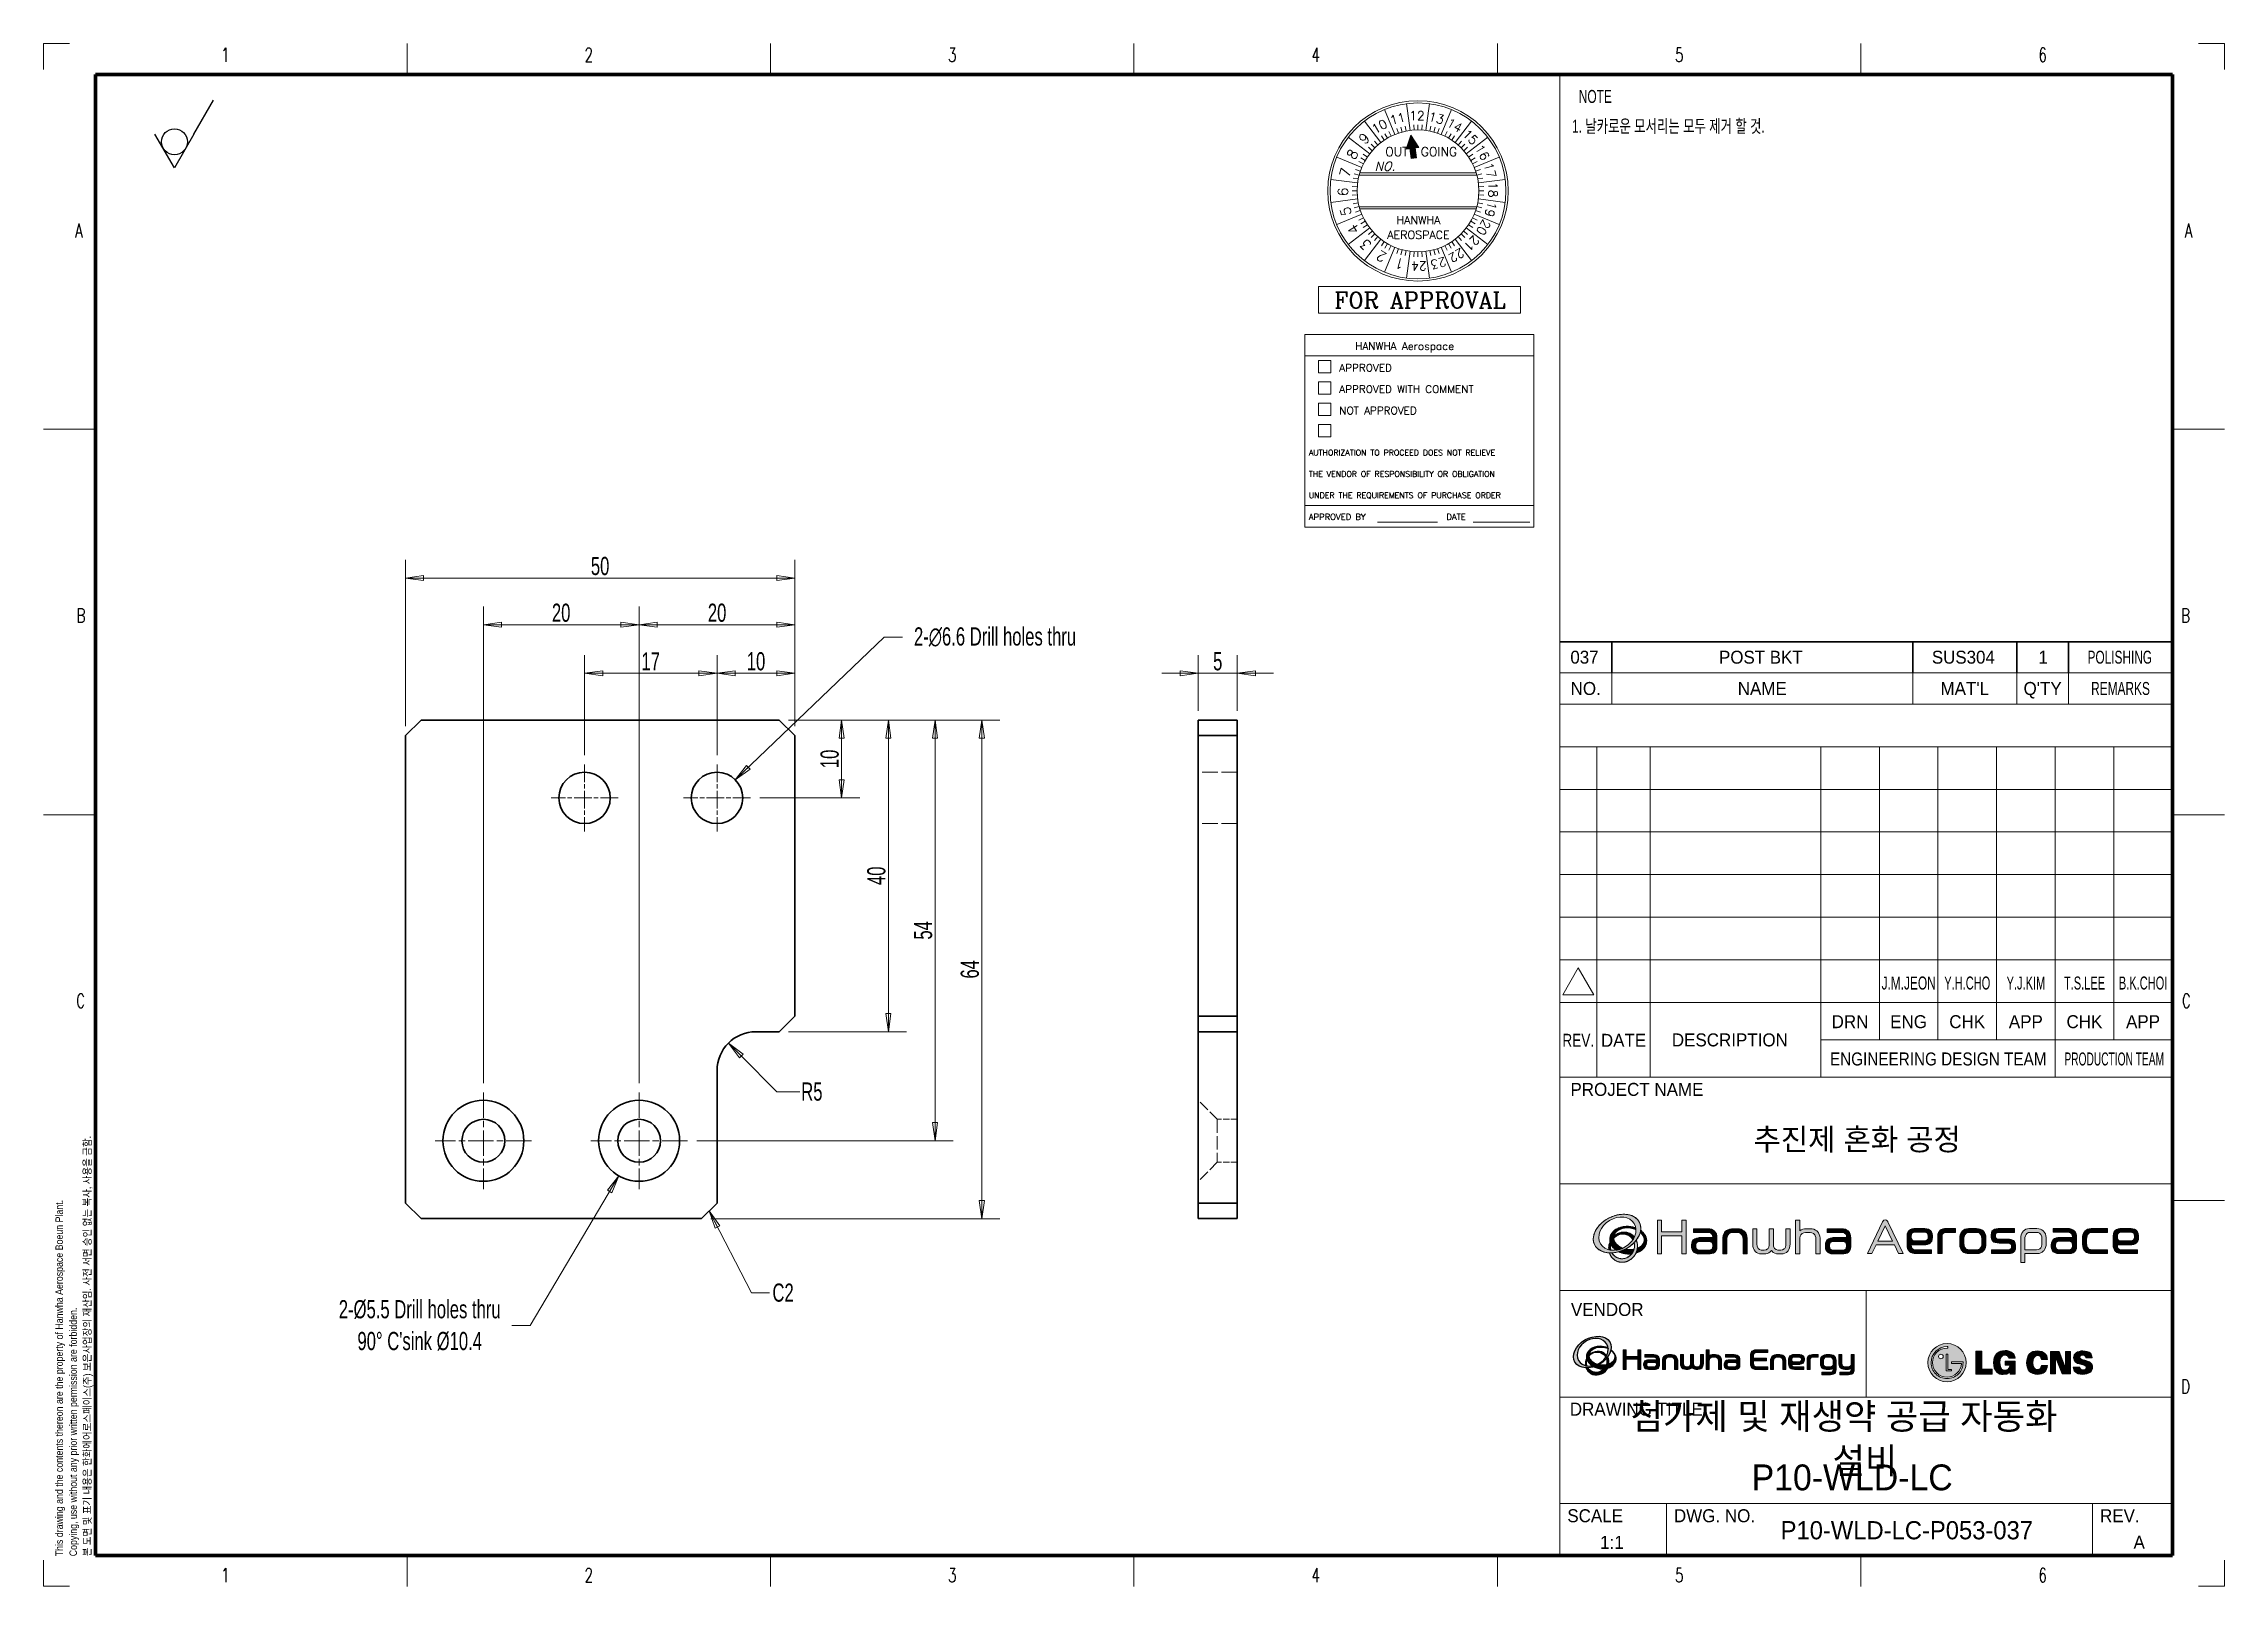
# Model space of a CAD drawing. Header units: millimetres. Extents: x 0 to 280, y 0 to 198.
import ezdxf
from ezdxf.enums import TextEntityAlignment as Align

# ---------------------------------------------------------------- set-up
doc = ezdxf.new("R2010")
doc.units = ezdxf.units.MM
doc.header["$LTSCALE"] = 0.666667
doc.linetypes.add('CHAIN', pattern=[0.3543, 0.2362, -0.0295, 0.0591, -0.0295])
doc.linetypes.add('DASHED', pattern=[0.2068, 0.1655, -0.0413])
doc.layers.get('0').update_dxf_attribs({"color": 8, "lineweight": 9, "true_color": 0x808080})
doc.layers.get('Defpoints').update_dxf_attribs({"lineweight": 9})
for name, color, linetype, lineweight in [('1', 7, 'Continuous', 20), ('1.외형선', 7, 'Continuous', 35), ('4.가는선', 7, 'Continuous', 13), ('스케치 형상(ISO)', 7, 'Continuous', 25), ('출력한계', 7, 'Continuous', 9)]:
    doc.layers.add(name, color=color, linetype=linetype, lineweight=lineweight)
for name, color, linetype, lineweight, true_color in [('2', 2, 'DASHED', 20, 0xffff00), ('3.중심선', 1, 'CHAIN', 20, 0xff0000), ('LAYER_1', 160, 'Continuous', 25, 0x003fff), ('S-DIM', 8, 'Continuous', 9, 0x808080), ('글씨', 4, 'Continuous', 9, 0x00ffff)]:
    doc.layers.add(name, color=color, linetype=linetype, lineweight=lineweight, true_color=true_color)
doc.styles.add('Font_A', font='tahoma.ttf', dxfattribs={"width": 0.7})
doc.styles.add('Font_Note', font='tahoma.ttf', dxfattribs={"width": 0.7})
doc.styles.add('HAS_문자작성(7)', font='Gulim.ttf', dxfattribs={"width": 0.7})
doc.styles.add('HAS_치수문자', font='Gulim.ttf', dxfattribs={"width": 0.7})
doc.styles.add('ITALICT_543', font='italict.shx')
doc.styles.add('ROMANC_516', font='romanc.shx')
doc.styles.add('ROMAND_556', font='romand.shx')
doc.styles.add('ROMAND_557', font='romand.shx')
doc.styles.add('ROMAND_558', font='romand.shx')
doc.styles.add('ROMAND_559', font='romand.shx')
doc.styles.add('ROMAND_560', font='romand.shx')
doc.styles.add('ROMAND_561', font='romand.shx')
doc.styles.add('ROMAND_562', font='romand.shx')
doc.styles.add('ROMAND_563', font='romand.shx')
doc.styles.add('ROMAND_564', font='romand.shx')
doc.styles.add('ROMAND_565', font='romand.shx')
doc.styles.add('ROMAND_566', font='romand.shx')
doc.styles.add('ROMAND_567', font='romand.shx')
doc.styles.add('ROMAND_568', font='romand.shx')
doc.styles.add('ROMAND_569', font='romand.shx')
doc.styles.add('ROMAND_570', font='romand.shx')
doc.styles.add('ROMAND_571', font='romand.shx')
doc.styles.add('ROMAND_572', font='romand.shx')
doc.styles.add('ROMAND_573', font='romand.shx')
doc.styles.add('ROMAND_574', font='romand.shx')
doc.styles.add('ROMAND_575', font='romand.shx')
doc.styles.add('ROMAND_576', font='romand.shx')
doc.styles.add('ROMAND_577', font='romand.shx')
doc.styles.add('ROMAND_578', font='romand.shx')
doc.styles.add('ROMAND_579', font='romand.shx')
doc.styles.add('ROMAND_580', font='romand.shx')
doc.styles.add('ROMAND_581', font='romand.shx')
doc.styles.add('ROMANS_519', font='romans.shx')
doc.styles.add('SIMPLEX_522', font='ROMANS.shx')
doc.styles.add('SIMPLEX_525', font='ROMANS.shx')
doc.styles.add('SIMPLEX_528', font='ROMANS.shx')
doc.styles.add('텍스트 스타일258', font='Gulim.ttf', dxfattribs={"width": 0.7})
doc.styles.add('텍스트 스타일484', font='Gulim.ttf')
doc.styles.add('텍스트 스타일492', font='Gulim.ttf', dxfattribs={"width": 0.9})
doc.styles.add('텍스트 스타일493', font='ROMANS.shx', dxfattribs={"width": 0.7})
doc.styles.add('텍스트 스타일499', font='Gulim.ttf', dxfattribs={"width": 0.9})
doc.styles.add('텍스트 스타일503', font='Gulim.ttf', dxfattribs={"width": 0.8})
doc.styles.add('텍스트 스타일505', font='Gulim.ttf', dxfattribs={"width": 0.6})
doc.styles.add('텍스트 스타일507', font='Gulim.ttf')
doc.styles.add('텍스트 스타일510', font='Gulim.ttf')
doc.styles.add('텍스트 스타일512', font='Gulim.ttf')
doc.styles.add('텍스트 스타일514', font='Gulim.ttf', dxfattribs={"width": 0.7})
doc.styles.add('텍스트 스타일53', font='Gulim.ttf')
doc.styles.add('텍스트 스타일633', font='Gulim.ttf', dxfattribs={"width": 0.65})
doc.dimstyles.new('HAS_일반 치수', dxfattribs={"dimscale": 0.666667, "dimtxt": 3.5, "dimasz": 3.5, "dimexe": 3.5, "dimexo": 1.8, "dimgap": 0.5, "dimtad": 1, "dimdsep": 46, "dimtxsty": 'HAS_치수문자', "dimblk": 'Filled-3', "dimcen": 0.09, "dimdle": 9, "dimclrd": 256, "dimclre": 256, "dimclrt": 256, "dimazin": 2, "dimtfac": 0.5, "dimtdec": 3, "dimtmove": 0, "dimatfit": 3, "dimldrblk": 'Filled-3', "dimfxl": 1, "dimtolj": 1, "dimlwd": 5, "dimlwe": 5, "dimarcsym": 0})
doc.dimstyles.new('HAS_일반 치수$7', dxfattribs={"dimscale": 0.666667, "dimtxt": 3.5, "dimasz": 3.5, "dimexe": 3.5, "dimexo": 1.8, "dimgap": 0.5, "dimtad": 1, "dimdsep": 46, "dimtxsty": 'HAS_치수문자', "dimblk": 'Filled-3', "dimcen": 0.09, "dimdle": 9, "dimclrd": 256, "dimclre": 256, "dimclrt": 256, "dimazin": 2, "dimtfac": 0.5, "dimtdec": 3, "dimtmove": 0, "dimatfit": 3, "dimldrblk": 'Filled-3', "dimfxl": 1, "dimtolj": 1, "dimlwd": 5, "dimlwe": 5, "dimarcsym": 0})

msp = doc.modelspace()

# ---------------------------------------------------------------- texts
at = {"layer": 'S-DIM', "char_height": 2.33333, "attachment_point": 5, "style": 'HAS_치수문자'}
for s, insert, width, line_spacing_factor in [('2-\\fAIGDT|b0|i0;{\\H2.3333;n}\\fGulim|b0|i0;{\\H2.3333;6.6 Drill holes thru}', (122.158, 121.834), 28.1734, 0.6125), ("2-Ø5.5 Drill holes thru\\P90° C'sink Ø10.4", (48.289, 33.474), 28.48952, 1.05)]:
    msp.add_mtext(s, dxfattribs=dict(at, insert=insert, width=width, line_spacing_factor=line_spacing_factor))
at = {"layer": 'S-DIM', "insert": (94.944, 37.675), "char_height": 2.3333, "attachment_point": 5, "style": 'HAS_치수문자'}
msp.add_mtext('C2', dxfattribs=at)
at = {"layer": '글씨', "color": 3, "true_color": 0x00ff00, "insert": (196.242, 188.244), "char_height": 1.66667, "width": 75.34456, "attachment_point": 1, "line_spacing_factor": 1.5, "style": 'Font_Note'}
msp.add_mtext('\\fGulim|b0|i0;{\\H1.6667;1. 날카로운 모서리는 모두 제거 할 것.}', dxfattribs=at)

# ---------------------------------------------------------------- blocks, each defined once
blk = doc.blocks.new('경계 HAS-A3 경계라인')
for p, q in [((70, 291.05), (70, 297)), ((140, 291.03), (140, 297)), ((210, 291.03), (210, 297)), ((280, 291.03), (280, 297)), ((350, 291.03), (350, 297)), ((292, 291.03), (292, 5.95)), ((0, 222.75), (10, 222.75)), ((420, 222.75), (410, 222.75)), ((0, 148.5), (10, 148.5)), ((420, 148.5), (410, 148.5)), ((420, 74.25), (410, 74.25)), ((70, 5.93), (70, -0.02)), ((140, 5.95), (140, -0.02)), ((210, 5.95), (210, -0.02)), ((280, 5.95), (280, -0.02)), ((350, 5.95), (350, -0.02))]:
    blk.add_line(p, q)
at = {"lineweight": 100}
for p, q in [((10, 291.03), (410, 291.03)), ((10, 5.95), (10, 291.03)), ((410, 291.03), (410, 5.95)), ((410, 5.95), (10, 5.95))]:
    blk.add_line(p, q, dxfattribs=at)
at = {"layer": '출력한계'}
for p, q in [((0, 297), (5, 297)), ((0, 297), (0, 292)), ((420, 297), (415, 297)), ((420, 297), (420, 292)), ((0, 0), (0, 5)), ((420, 0), (420, 5)), ((0, 0), (5, 0)), ((420, 0), (415, 0))]:
    blk.add_line(p, q, dxfattribs=at)
at = {"style": '텍스트 스타일493', "width": 0.7}
for s, p in [('1', (35, 294.85)), ('2', (105, 294.85)), ('3', (175, 294.85)), ('4', (245, 294.85)), ('5', (315, 294.85)), ('6', (385, 294.85)), ('1', (35, 2.12)), ('2', (105, 2.12)), ('3', (175, 2.12)), ('4', (245, 2.12)), ('5', (315, 2.12)), ('6', (385, 2.12))]:
    blk.add_text(s, height=2.7, dxfattribs=at).set_placement(p, align=Align.MIDDLE_CENTER)
for s, p in [('A', (6.04, 259.7)), ('A', (412.34, 259.7)), ('B', (6.35, 185.52)), ('B', (411.67, 185.52)), ('C', (6.27, 111.37)), ('C', (411.84, 111.37)), ('D', (411.67, 37.12))]:
    blk.add_text(s, height=2.7, dxfattribs=at).set_placement(p)
at = {"layer": '글씨', "color": 3, "true_color": 0x00ff00, "style": '텍스트 스타일492', "width": 0.9}
for s, p in [('본 도면 및 표기 내용은 한화에어로스페이스(주) 보은사업장의 재산임. 사전 서면 승인 없는 복사, 사용을 금함.', (9.11, 5.77)), ('This drawing and the contents thereon are the property of Hanwha Aerospace Boeun Plant.', (3.71, 5.77)), ('Copying, use without any prior written permission are forbidden.', (6.41, 5.77))]:
    blk.add_text(s, height=1.44, rotation=90, dxfattribs=at).set_placement(p)
blk = doc.blocks.new('제목 블록 HAS-A3-PART-제목')
at = {"layer": '4.가는선', "true_color": 0xff3f00}
h = blk.add_hatch(color=20, dxfattribs=at)
edge = h.paths.add_edge_path(flags=0)
edge.add_ellipse((475.94, 98.48), major_axis=(3.24, 1.94), ratio=0.786302, start_angle=0, end_angle=360)
edge = h.paths.add_edge_path()
edge.add_spline(control_points=[(479.58, 97.23), (479.38, 96.98), (479.16, 96.75), (476.08, 93.58), (472.8, 95.15), (469.52, 96.72), (472.37, 100), (475.22, 103.29), (478.7, 101.95), (482.18, 100.61), (479.58, 97.23)], knot_values=[0, 0, 0, 0.117689, 0.117689, 1.653316, 1.653316, 3.188943, 3.188943, 4.724571, 4.724571, 6.260198, 6.260198, 6.260198], weights=[1, 0.998269, 1, 0.719431, 1, 0.719431, 1, 0.719431, 1, 0.719431, 1], degree=2, periodic=0)
at = {"layer": '4.가는선'}
for color, points in [(256, [(488.37, 101.07), (488.37, 98.84), (484.45, 98.84), (484.45, 101.07), (483.64, 101.07), (483.64, 94.58), (484.45, 94.58), (484.45, 98.09), (488.37, 98.09), (488.37, 94.58), (489.18, 94.58), (489.18, 101.07)]), (256, [(513.05, 98.68), (513.41, 98.63), (513.7, 98.49), (513.94, 98.27), (514.06, 98.08), (514.15, 97.76), (514.18, 97.35), (514.18, 94.58), (514.99, 94.58), (514.99, 97.37), (514.98, 97.63), (514.93, 98.01), (514.83, 98.34), (514.68, 98.64), (514.49, 98.89), (514.36, 99.01), (514.1, 99.19), (513.8, 99.32), (513.46, 99.4), (513.09, 99.42), (512.13, 99.42), (511.99, 99.42), (511.65, 99.36), (511.35, 99.24), (511.07, 99.05), (511.07, 101.09), (510.26, 101.09), (510.26, 94.58), (511.07, 94.58), (511.07, 97.35), (511.08, 97.65), (511.15, 98), (511.3, 98.27), (511.53, 98.49), (511.82, 98.63), (512.17, 98.68)]), (256, [(496.42, 98.45), (496.31, 98.13), (496.24, 97.77), (496.22, 97.37), (496.22, 94.58), (497.03, 94.58), (497.03, 97.35), (497.04, 97.65), (497.12, 98), (497.26, 98.27), (497.49, 98.49), (497.78, 98.63), (498.13, 98.68), (499.01, 98.68), (499.37, 98.63), (499.66, 98.49), (499.9, 98.27), (500.02, 98.08), (500.11, 97.76), (500.15, 97.35), (500.15, 94.58), (500.96, 94.58), (500.96, 97.37), (500.94, 97.63), (500.89, 98.01), (500.79, 98.34), (500.65, 98.64), (500.45, 98.89), (500.32, 99.01), (500.06, 99.19), (499.76, 99.32), (499.43, 99.4), (499.05, 99.42), (498.11, 99.42), (497.91, 99.41), (497.55, 99.36), (497.24, 99.25), (496.96, 99.1), (496.72, 98.89), (496.59, 98.72)]), (256, [(505.2, 99.42), (505.2, 96.45), (505.2, 96.26), (505.12, 95.9), (504.96, 95.64), (504.85, 95.54), (504.57, 95.38), (504.22, 95.33), (503.76, 95.33), (503.62, 95.33), (503.3, 95.43), (503.04, 95.64), (502.96, 95.75), (502.84, 96.06), (502.8, 96.45), (502.8, 99.42), (502, 99.42), (502, 96.5), (502.01, 96.38), (502.04, 95.99), (502.13, 95.64), (502.26, 95.35), (502.45, 95.09), (502.47, 95.07), (502.71, 94.85), (503, 94.7), (503.33, 94.61), (503.69, 94.58), (504.28, 94.58), (504.5, 94.59), (504.82, 94.67), (505.12, 94.8), (505.38, 95), (505.6, 95.27), (505.73, 95.1), (505.97, 94.87), (506.25, 94.71), (506.56, 94.61), (506.91, 94.58), (507.54, 94.58), (507.9, 94.62), (508.22, 94.72), (508.5, 94.88), (508.74, 95.1), (508.8, 95.17), (508.97, 95.43), (509.1, 95.74), (509.18, 96.1), (509.2, 96.5), (509.2, 99.42), (508.4, 99.42), (508.4, 96.45), (508.39, 96.26), (508.31, 95.9), (508.16, 95.64), (508.05, 95.54), (507.76, 95.38), (507.42, 95.33), (506.96, 95.33), (506.82, 95.33), (506.5, 95.43), (506.23, 95.64), (506.15, 95.75), (506.03, 96.06), (506, 96.45), (506, 99.42)]), (256, [(539.3, 99.48), (538.94, 99.46), (538.6, 99.39), (538.3, 99.27), (538.07, 99.1), (537.96, 98.98), (537.78, 98.69), (537.68, 98.36), (537.65, 97.98), (537.65, 94.64), (538.46, 94.64), (538.46, 97.97), (538.52, 98.31), (538.67, 98.54), (538.93, 98.68), (539.28, 98.73), (541.08, 98.73), (541.08, 99.48)]), (256, [(549.46, 99.48), (549.29, 99.47), (548.9, 99.44), (548.59, 99.36), (548.35, 99.23), (548.29, 99.19), (548.08, 98.95), (547.96, 98.64), (547.92, 98.25), (547.92, 97.8), (547.98, 97.44), (548.12, 97.14), (548.35, 96.91), (548.45, 96.85), (548.72, 96.76), (549.07, 96.7), (549.5, 96.68), (551.2, 96.68), (551.54, 96.61), (551.75, 96.43), (551.82, 96.13), (551.82, 95.9), (551.75, 95.61), (551.53, 95.44), (551.17, 95.38), (548.01, 95.38), (548.01, 94.64), (551.26, 94.64), (551.65, 94.67), (551.96, 94.75), (552.2, 94.87), (552.26, 94.91), (552.47, 95.15), (552.6, 95.46), (552.64, 95.84), (552.64, 96.19), (552.64, 96.3), (552.58, 96.66), (552.43, 96.95), (552.2, 97.18), (552.09, 97.24), (551.81, 97.34), (551.46, 97.4), (551.04, 97.42), (549.38, 97.42), (549.02, 97.48), (548.81, 97.66), (548.73, 97.95), (548.73, 98.2), (548.81, 98.49), (549.02, 98.67), (549.38, 98.73), (552.39, 98.73), (552.39, 99.48)]), (256, [(567.29, 99.48), (567.18, 99.47), (566.82, 99.42), (566.5, 99.32), (566.22, 99.16), (565.98, 98.95), (565.88, 98.84), (565.71, 98.58), (565.59, 98.26), (565.52, 97.91), (565.5, 97.5), (565.5, 96.59), (565.5, 96.41), (565.55, 96.02), (565.64, 95.68), (565.78, 95.39), (565.98, 95.15), (566.04, 95.08), (566.3, 94.89), (566.59, 94.75), (566.92, 94.67), (567.29, 94.64), (570.36, 94.64), (570.36, 95.38), (567.32, 95.38), (567.06, 95.41), (566.76, 95.53), (566.52, 95.75), (566.44, 95.9), (566.34, 96.23), (566.31, 96.63), (566.31, 97.46), (566.33, 97.71), (566.39, 98.07), (566.52, 98.35), (566.69, 98.52), (566.97, 98.68), (567.32, 98.73), (570.36, 98.73), (570.36, 99.48)]), (256, [(479.89, 76.14), (479.89, 74.86), (477.64, 74.86), (477.64, 76.14), (477.04, 76.14), (477.04, 72.34), (477.64, 72.34), (477.64, 74.34), (479.89, 74.34), (479.89, 72.34), (480.48, 72.34), (480.48, 76.14)]), (256, [(495.05, 74.63), (495.27, 74.46), (495.37, 74.27), (495.41, 73.95), (495.41, 72.34), (496, 72.34), (496, 74.09), (495.96, 74.39), (495.85, 74.65), (495.69, 74.87), (495.63, 74.92), (495.41, 75.07), (495.14, 75.16), (494.82, 75.19), (494.2, 75.19), (493.9, 75.14), (493.64, 75.02), (493.64, 76.15), (493.05, 76.15), (493.05, 72.34), (493.64, 72.34), (493.64, 73.95), (493.67, 74.23), (493.77, 74.46), (493.97, 74.62), (494.27, 74.68), (494.77, 74.68)]), (256, [(504.91, 76.14), (504.91, 75.62), (502.78, 75.62), (502.47, 75.57), (502.27, 75.42), (502.18, 75.19), (502.16, 74.88), (502.16, 74.49), (504.63, 74.49), (504.63, 73.98), (502.16, 73.98), (502.16, 73.58), (502.19, 73.24), (502.27, 73.05), (502.48, 72.9), (502.78, 72.85), (504.91, 72.85), (504.91, 72.34), (502.73, 72.34), (502.4, 72.36), (502.12, 72.45), (501.9, 72.59), (501.84, 72.63), (501.7, 72.84), (501.6, 73.1), (501.56, 73.42), (501.55, 73.55), (501.55, 74.92), (501.58, 75.26), (501.66, 75.54), (501.78, 75.77), (501.84, 75.84), (502.06, 75.99), (502.32, 76.09), (502.64, 76.14)]), (7, [(548.15, 72.42), (548.15, 71.45), (544.95, 71.45), (544.95, 75.87), (546.12, 75.87), (546.12, 72.42)]), (7, [(563.21, 71.52), (561.6, 71.52), (560.33, 74.74), (560.33, 71.52), (559.36, 71.52), (559.36, 75.81), (561, 75.81), (562.24, 72.58), (562.24, 75.81), (563.21, 75.81)]), (256, [(484.72, 74.57), (484.64, 74.3), (484.61, 73.97), (484.61, 72.34), (485.2, 72.34), (485.2, 73.95), (485.23, 74.23), (485.33, 74.46), (485.53, 74.62), (485.83, 74.68), (486.33, 74.68), (486.61, 74.63), (486.83, 74.46), (486.93, 74.27), (486.97, 73.95), (486.97, 72.34), (487.56, 72.34), (487.56, 74.09), (487.51, 74.39), (487.41, 74.65), (487.25, 74.87), (487.2, 74.92), (486.97, 75.07), (486.69, 75.16), (486.38, 75.19), (485.71, 75.19), (485.41, 75.14), (485.14, 75.04), (484.92, 74.87), (484.87, 74.81)]), (256, [(488.08, 75.19), (488.08, 73.46), (488.12, 73.14), (488.21, 72.87), (488.36, 72.65), (488.57, 72.48), (488.84, 72.37), (489.15, 72.34), (489.55, 72.34), (489.83, 72.38), (490.08, 72.51), (490.3, 72.72), (490.32, 72.7), (490.54, 72.5), (490.8, 72.38), (491.08, 72.34), (491.44, 72.34), (491.75, 72.37), (492.02, 72.48), (492.24, 72.65), (492.25, 72.66), (492.4, 72.88), (492.49, 73.15), (492.52, 73.48), (492.52, 75.19), (491.93, 75.19), (491.93, 73.47), (491.91, 73.25), (491.8, 73.02), (491.68, 72.92), (491.39, 72.85), (491.13, 72.85), (490.97, 72.87), (490.73, 73.02), (490.64, 73.16), (490.6, 73.47), (490.6, 75.19), (490.01, 75.19), (490.01, 73.47), (489.99, 73.25), (489.87, 73.02), (489.75, 72.92), (489.47, 72.85), (489.21, 72.85), (489.05, 72.87), (488.81, 73.02), (488.73, 73.16), (488.67, 73.47), (488.67, 75.19)]), (256, [(505.55, 74.57), (505.46, 74.3), (505.43, 73.97), (505.43, 72.34), (506.02, 72.34), (506.02, 73.95), (506.06, 74.23), (506.15, 74.46), (506.36, 74.62), (506.65, 74.68), (507.16, 74.68), (507.44, 74.63), (507.66, 74.46), (507.76, 74.27), (507.79, 73.95), (507.79, 72.34), (508.39, 72.34), (508.39, 73.97), (508.38, 74.09), (508.34, 74.39), (508.23, 74.65), (508.07, 74.87), (508.02, 74.92), (507.79, 75.07), (507.52, 75.16), (507.2, 75.19), (506.53, 75.19), (506.23, 75.14), (505.97, 75.04), (505.75, 74.87), (505.69, 74.81)]), (256, [(513.53, 75.19), (513.25, 75.18), (512.96, 75.1), (512.75, 74.96), (512.65, 74.85), (512.52, 74.6), (512.48, 74.3), (512.48, 72.34), (513.07, 72.34), (513.07, 74.23), (513.12, 74.45), (513.28, 74.62), (513.57, 74.68), (514.63, 74.68), (514.63, 75.19)]), (256, [(519.14, 72.47), (519.41, 72.37), (519.73, 72.34), (520.42, 72.34), (520.73, 72.37), (520.96, 72.48), (520.96, 72.28), (520.92, 72.06), (520.75, 71.89), (520.46, 71.83), (518.77, 71.83), (518.77, 71.32), (520.46, 71.32), (520.8, 71.35), (521.07, 71.44), (521.27, 71.59), (521.42, 71.76), (521.52, 72.02), (521.55, 72.34), (521.55, 75.19), (520.96, 75.19), (520.96, 73.53), (520.94, 73.29), (520.83, 73.05), (520.67, 72.91), (520.37, 72.85), (519.77, 72.85), (519.53, 72.89), (519.31, 73.05), (519.23, 73.21), (519.19, 73.53), (519.19, 75.19), (518.59, 75.19), (518.59, 73.44), (518.63, 73.12), (518.74, 72.86), (518.9, 72.64), (518.91, 72.62)])]:
    blk.add_hatch(color=color, dxfattribs=at).paths.add_polyline_path(points)
h = blk.add_hatch(color=256, dxfattribs=at)
h.paths.add_polyline_path([(527.53, 100), (526.12, 97.05), (528.94, 97.05)], flags=0)
h.paths.add_polyline_path([(530.08, 94.64), (530.97, 94.64), (528.02, 100.78), (528.01, 100.8), (527.8, 101.07), (527.52, 101.15), (527.26, 101.07), (527.25, 101.06), (527.03, 100.78), (524.08, 94.64), (524.97, 94.64), (525.77, 96.31), (529.28, 96.31)])
at = {"layer": '4.가는선', "true_color": 0xff7f00}
h = blk.add_hatch(color=30, dxfattribs=at)
edge = h.paths.add_edge_path()
edge.add_spline(control_points=[(474.69, 95.32), (474.16, 97.31), (476.03, 98.19), (477.91, 99.08), (478.93, 97.32), (479.09, 97.57), (479.22, 97.84), (477.93, 99.45), (476, 98.51), (474.07, 97.56), (474.27, 95.41), (474.47, 95.35), (474.69, 95.32)], knot_values=[0, 0, 0, 1.43918, 1.43918, 2.878359, 2.878359, 3.046734, 3.046734, 4.332121, 4.332121, 5.617509, 5.617509, 5.744447, 5.744447, 5.744447], weights=[1, 0.752076, 1, 0.752076, 1, 0.996458, 1, 0.800484, 1, 0.800484, 1, 0.997987, 1], degree=2, periodic=0)
at = {"layer": '4.가는선', "true_color": 0xffbf7f}
h = blk.add_hatch(color=31, dxfattribs=at)
edge = h.paths.add_edge_path()
edge.add_spline(control_points=[(479.48, 99.61), (477.53, 100.34), (475.84, 99.43), (474.15, 98.51), (474.51, 96.91), (474.77, 97.51), (475.23, 97.96), (475.41, 99.04), (476.78, 99.45), (478.14, 99.87), (479.52, 99.26), (479.51, 99.44), (479.48, 99.61)], knot_values=[0, 0, 0, 1.081821, 1.081821, 2.163643, 2.163643, 2.59763, 2.59763, 3.564376, 3.564376, 4.531122, 4.531122, 4.644919, 4.644919, 4.644919], weights=[1, 0.85724, 1, 0.85724, 1, 0.976549, 1, 0.885432, 1, 0.885432, 1, 0.998382, 1], degree=2, periodic=0)
at = {"layer": '4.가는선', "true_color": 0xff7f00}
h = blk.add_hatch(color=30, dxfattribs=at)
edge = h.paths.add_edge_path()
edge.add_spline(control_points=[(474.91, 94.78), (474.65, 94.77), (474.4, 94.78), (474.93, 93.17), (476.56, 92.99), (478.2, 92.81), (479.22, 94.25), (480.24, 95.69), (479.58, 97.23), (479.38, 96.98), (479.16, 96.75), (479.69, 94.76), (477.8, 93.88), (475.91, 93), (474.91, 94.78)], knot_values=[0, 0, 0, 0.11099, 0.11099, 1.188714, 1.188714, 2.266439, 2.266439, 3.344163, 3.344163, 3.461852, 3.461852, 4.906969, 4.906969, 6.352085, 6.352085, 6.352085], weights=[0.872853, 0.879058, 1, 0.858293, 1, 0.858293, 1, 0.858293, 1, 0.998269, 1, 0.750116, 1, 0.750116, 1], degree=2, periodic=0)
at = {"layer": '4.가는선', "true_color": 0xffbf7f}
h = blk.add_hatch(color=31, dxfattribs=at)
edge = h.paths.add_edge_path()
edge.add_spline(control_points=[(476.98, 95.69), (476.34, 95.4), (475.68, 95.32), (474.98, 95.8), (474.67, 96.47), (474.8, 97.09), (475.22, 97.57), (475.35, 96.31), (476.98, 95.69)], knot_values=[0, 0, 0, 0.367995, 0.367995, 0.878622, 0.878622, 1.397473, 1.397473, 2.484936, 2.484936, 2.484936], weights=[1, 0.98312, 1, 0.967584, 1, 0.966537, 1, 0.855784, 1], degree=2, periodic=0)
h = blk.add_hatch(color=31, dxfattribs=at)
edge = h.paths.add_edge_path()
edge.add_spline(control_points=[(479.78, 95.66), (479.71, 95.19), (479.51, 94.75), (481.25, 95.28), (481.54, 96.69), (481.84, 98.09), (480.42, 99.11), (480.4, 98.93), (480.35, 98.75), (481.25, 97.97), (481.08, 97.04), (480.91, 96.1), (479.78, 95.66)], knot_values=[0, 0, 0, 0.321195, 0.321195, 1.3068, 1.3068, 2.292405, 2.292405, 2.387926, 2.387926, 3.247536, 3.247536, 4.107146, 4.107146, 4.107146], weights=[1, 0.987132, 1, 0.88101, 1, 0.88101, 0.873902, 0.879452, 1, 0.909047, 1, 0.909047, 1], degree=2, periodic=0)
at = {"layer": '4.가는선'}
h = blk.add_hatch(color=256, dxfattribs=at)
h.paths.add_polyline_path([(491.08, 95.73), (491.24, 95.5), (491.5, 95.36), (491.83, 95.32), (493.48, 95.32), (493.84, 95.36), (494.1, 95.5), (494.26, 95.73), (494.31, 96.05), (494.31, 96.24), (494.26, 96.56), (494.1, 96.8), (493.84, 96.94), (493.49, 96.98), (491.83, 96.98), (491.48, 96.94), (491.22, 96.79), (491.07, 96.55), (491.03, 96.24), (491.03, 96.05)], flags=0)
h.paths.add_polyline_path([(490.22, 95.9), (490.27, 95.54), (490.4, 95.23), (490.61, 94.96), (490.7, 94.88), (490.97, 94.71), (491.29, 94.61), (491.66, 94.58), (493.63, 94.58), (493.78, 94.58), (494.15, 94.64), (494.45, 94.74), (494.7, 94.91), (494.77, 94.98), (494.96, 95.24), (495.07, 95.57), (495.11, 95.94), (495.11, 97.69), (495.08, 98.09), (495, 98.43), (494.86, 98.73), (494.66, 98.97), (494.62, 99.01), (494.38, 99.19), (494.09, 99.32), (493.75, 99.4), (493.36, 99.42), (490.59, 99.42), (490.59, 98.69), (493.47, 98.69), (493.66, 98.68), (493.94, 98.59), (494.15, 98.4), (494.27, 98.12), (494.31, 97.75), (494.31, 97.72), (491.69, 97.72), (491.5, 97.71), (491.15, 97.64), (490.85, 97.51), (490.61, 97.32), (490.56, 97.28), (490.37, 97), (490.26, 96.68), (490.22, 96.31)])
h = blk.add_hatch(color=256, dxfattribs=at)
h.paths.add_polyline_path([(517, 95.5), (517.26, 95.36), (517.6, 95.32), (519.25, 95.32), (519.61, 95.36), (519.87, 95.5), (520.02, 95.73), (520.07, 96.05), (520.07, 96.24), (520.02, 96.56), (519.87, 96.8), (519.61, 96.94), (519.26, 96.98), (517.6, 96.98), (517.24, 96.94), (516.99, 96.79), (516.84, 96.55), (516.8, 96.24), (516.8, 96.05), (516.85, 95.73)], flags=0)
h.paths.add_polyline_path([(516.03, 96.68), (515.99, 96.31), (515.99, 95.9), (516.04, 95.54), (516.17, 95.23), (516.38, 94.96), (516.47, 94.88), (516.74, 94.71), (517.06, 94.61), (517.43, 94.58), (519.4, 94.58), (519.55, 94.58), (519.91, 94.64), (520.22, 94.74), (520.47, 94.91), (520.54, 94.98), (520.73, 95.24), (520.85, 95.57), (520.88, 95.94), (520.88, 97.69), (520.85, 98.09), (520.77, 98.43), (520.63, 98.73), (520.43, 98.97), (520.39, 99.01), (520.15, 99.19), (519.86, 99.32), (519.52, 99.4), (519.13, 99.42), (516.35, 99.42), (516.35, 98.69), (519.24, 98.69), (519.43, 98.68), (519.71, 98.59), (519.91, 98.4), (520.04, 98.12), (520.07, 97.75), (520.07, 97.72), (517.45, 97.72), (517.27, 97.71), (516.92, 97.64), (516.62, 97.51), (516.38, 97.32), (516.33, 97.28), (516.14, 97)])
h = blk.add_hatch(color=256, dxfattribs=at)
h.paths.add_polyline_path([(533.01, 97.12), (532.75, 97.26), (532.59, 97.49), (532.54, 97.82), (532.54, 98), (532.59, 98.32), (532.73, 98.55), (532.98, 98.7), (533.33, 98.75), (535.01, 98.75), (535.35, 98.7), (535.61, 98.56), (535.76, 98.33), (535.82, 98), (535.82, 97.82), (535.77, 97.51), (535.62, 97.27), (535.37, 97.13), (535.01, 97.08), (533.33, 97.08)], flags=0)
h.paths.add_polyline_path([(531.88, 98.76), (532.07, 99.04), (532.12, 99.09), (532.36, 99.28), (532.66, 99.41), (533.01, 99.47), (533.18, 99.48), (535.17, 99.48), (535.54, 99.44), (535.86, 99.34), (536.13, 99.18), (536.23, 99.09), (536.44, 98.82), (536.57, 98.51), (536.62, 98.15), (536.62, 97.74), (536.58, 97.37), (536.47, 97.05), (536.27, 96.78), (536.23, 96.74), (535.98, 96.54), (535.68, 96.42), (535.33, 96.36), (535.15, 96.35), (532.54, 96.35), (532.54, 96.31), (532.58, 95.94), (532.7, 95.66), (532.91, 95.47), (533.19, 95.39), (533.37, 95.37), (536.43, 95.37), (536.43, 94.64), (533.48, 94.64), (533.09, 94.66), (532.75, 94.74), (532.46, 94.87), (532.21, 95.04), (532.18, 95.08), (531.98, 95.32), (531.84, 95.62), (531.76, 95.96), (531.73, 96.36), (531.73, 98.06), (531.77, 98.43)])
h = blk.add_hatch(color=256, dxfattribs=at)
h.paths.add_polyline_path([(542.89, 95.75), (543.12, 95.53), (543.43, 95.41), (543.7, 95.38), (545.07, 95.38), (545.44, 95.43), (545.72, 95.57), (545.9, 95.75), (546.04, 96.03), (546.11, 96.39), (546.12, 96.63), (546.12, 97.46), (546.09, 97.87), (545.99, 98.19), (545.9, 98.35), (545.67, 98.57), (545.37, 98.7), (545.07, 98.73), (543.7, 98.73), (543.34, 98.68), (543.06, 98.53), (542.89, 98.35), (542.76, 98.07), (542.69, 97.71), (542.68, 97.46), (542.68, 96.63), (542.71, 96.22), (542.81, 95.9)], flags=0)
h.paths.add_polyline_path([(542.25, 98.85), (542.08, 98.59), (541.96, 98.27), (541.9, 97.92), (541.87, 97.51), (541.87, 96.59), (541.88, 96.41), (541.92, 96.02), (542.02, 95.68), (542.16, 95.39), (542.35, 95.15), (542.41, 95.08), (542.67, 94.89), (542.96, 94.75), (543.29, 94.67), (543.67, 94.64), (545.24, 94.64), (545.6, 94.68), (545.92, 94.78), (546.2, 94.94), (546.44, 95.15), (546.54, 95.25), (546.71, 95.52), (546.83, 95.83), (546.91, 96.19), (546.93, 96.59), (546.93, 97.51), (546.92, 97.71), (546.88, 98.09), (546.78, 98.43), (546.64, 98.72), (546.44, 98.96), (546.38, 99.03), (546.13, 99.22), (545.83, 99.36), (545.5, 99.44), (545.13, 99.48), (543.67, 99.48), (543.56, 99.47), (543.2, 99.43), (542.87, 99.33), (542.59, 99.17), (542.35, 98.96)])
h = blk.add_hatch(color=256, dxfattribs=at)
h.paths.add_polyline_path([(554.51, 98.07), (554.44, 97.72), (554.42, 97.46), (554.42, 95.38), (556.66, 95.38), (557.02, 95.43), (557.31, 95.57), (557.49, 95.75), (557.62, 96.03), (557.7, 96.39), (557.7, 96.63), (557.7, 97.46), (557.67, 97.86), (557.58, 98.19), (557.49, 98.35), (557.26, 98.57), (556.96, 98.7), (556.66, 98.73), (555.45, 98.73), (555.1, 98.68), (554.82, 98.53), (554.64, 98.35)], flags=0)
h.paths.add_polyline_path([(553.83, 98.59), (553.71, 98.27), (553.64, 97.92), (553.62, 97.51), (553.62, 92.91), (554.42, 92.91), (554.42, 94.64), (556.81, 94.64), (557.17, 94.68), (557.5, 94.78), (557.78, 94.94), (558.02, 95.15), (558.12, 95.26), (558.29, 95.52), (558.41, 95.83), (558.49, 96.19), (558.51, 96.59), (558.51, 97.51), (558.5, 97.72), (558.46, 98.1), (558.36, 98.43), (558.21, 98.72), (558.02, 98.96), (557.96, 99.03), (557.7, 99.22), (557.41, 99.36), (557.08, 99.44), (556.71, 99.48), (555.41, 99.48), (555.31, 99.47), (554.94, 99.43), (554.62, 99.33), (554.34, 99.17), (554.1, 98.96), (554, 98.85)])
h = blk.add_hatch(color=256, dxfattribs=at)
h.paths.add_polyline_path([(560.36, 95.78), (560.52, 95.55), (560.78, 95.41), (561.11, 95.37), (562.76, 95.37), (563.12, 95.42), (563.38, 95.56), (563.54, 95.79), (563.59, 96.11), (563.59, 96.29), (563.54, 96.62), (563.38, 96.85), (563.13, 96.99), (562.76, 97.04), (561.11, 97.04), (560.75, 96.99), (560.5, 96.85), (560.35, 96.61), (560.31, 96.29), (560.31, 96.11)], flags=0)
h.paths.add_polyline_path([(559.54, 96.74), (559.5, 96.36), (559.5, 95.96), (559.55, 95.59), (559.68, 95.28), (559.89, 95.01), (559.98, 94.93), (560.25, 94.77), (560.57, 94.67), (560.94, 94.64), (562.91, 94.64), (563.06, 94.64), (563.42, 94.69), (563.73, 94.8), (563.98, 94.96), (564.05, 95.03), (564.24, 95.3), (564.36, 95.62), (564.39, 95.99), (564.39, 97.74), (564.36, 98.14), (564.28, 98.49), (564.14, 98.78), (563.94, 99.03), (563.9, 99.06), (563.66, 99.24), (563.37, 99.37), (563.02, 99.45), (562.64, 99.48), (559.86, 99.48), (559.86, 98.75), (562.76, 98.75), (562.93, 98.73), (563.22, 98.64), (563.42, 98.45), (563.54, 98.18), (563.59, 97.8), (563.59, 97.77), (560.97, 97.77), (560.78, 97.76), (560.43, 97.7), (560.13, 97.57), (559.89, 97.37), (559.84, 97.33), (559.65, 97.05)])
h = blk.add_hatch(color=256, dxfattribs=at)
h.paths.add_polyline_path([(572.29, 97.49), (572.44, 97.26), (572.7, 97.12), (573.03, 97.08), (574.71, 97.08), (575.07, 97.13), (575.32, 97.27), (575.47, 97.51), (575.51, 97.82), (575.51, 98), (575.46, 98.33), (575.31, 98.56), (575.05, 98.7), (574.71, 98.75), (573.03, 98.75), (572.68, 98.7), (572.43, 98.55), (572.28, 98.32), (572.24, 98), (572.24, 97.82)], flags=0)
h.paths.add_polyline_path([(571.47, 98.43), (571.43, 98.06), (571.43, 96.36), (571.45, 95.96), (571.54, 95.62), (571.68, 95.32), (571.88, 95.08), (571.91, 95.04), (572.16, 94.87), (572.45, 94.74), (572.79, 94.66), (573.17, 94.64), (576.12, 94.64), (576.12, 95.37), (573.07, 95.37), (572.89, 95.39), (572.6, 95.47), (572.4, 95.66), (572.28, 95.94), (572.24, 96.31), (572.24, 96.35), (574.85, 96.35), (575.03, 96.36), (575.38, 96.42), (575.68, 96.54), (575.93, 96.74), (575.97, 96.78), (576.17, 97.05), (576.28, 97.37), (576.32, 97.74), (576.32, 98.15), (576.27, 98.51), (576.14, 98.82), (575.93, 99.09), (575.83, 99.18), (575.56, 99.34), (575.24, 99.44), (574.87, 99.48), (572.88, 99.48), (572.71, 99.47), (572.36, 99.41), (572.06, 99.28), (571.82, 99.09), (571.76, 99.04), (571.58, 98.76)])
at = {"layer": '4.가는선', "true_color": 0xffbf7f}
h = blk.add_hatch(color=31, dxfattribs=at)
edge = h.paths.add_edge_path()
edge.add_spline(control_points=[(479.15, 95.48), (478.34, 95.33), (477.5, 95.53), (476.88, 95.2), (476.21, 95.01), (477.37, 94.45), (478.7, 94.59), (479.01, 94.99), (479.15, 95.48)], knot_values=[0, 0, 0, 0.567698, 0.567698, 0.846633, 0.846633, 1.570762, 1.570762, 1.989406, 1.989406, 1.989406], weights=[1, 0.959985, 0.88366, 0.862605, 1, 0.935168, 1, 0.978172, 1], degree=2, periodic=0)
at = {"layer": '4.가는선', "true_color": 0xff3f00}
h = blk.add_hatch(color=20, dxfattribs=at)
edge = h.paths.add_edge_path(flags=0)
edge.add_spline(control_points=[(470.54, 78.09), (472.14, 78.69), (473.73, 78.09), (474.08, 76.74), (474.44, 75.38), (473.42, 73.8), (471.82, 73.2), (470.21, 72.6), (468.63, 73.21), (468.27, 74.56), (467.92, 75.91), (468.94, 77.49), (470.54, 78.09)], knot_values=[-4, -4, -4, -4, -3, -3, -3, -2, -2, -2, -1, -1, -1, 0, 0, 0, 0], degree=3, periodic=0)
edge = h.paths.add_edge_path()
edge.add_spline(control_points=[(469.05, 77.58), (470.71, 78.89), (472.99, 79.12), (474.13, 78.08), (475.27, 77.05), (474.85, 75.14), (473.18, 73.82), (471.52, 72.5), (469.25, 72.28), (468.1, 73.31), (466.96, 74.35), (467.39, 76.26), (469.05, 77.58)], knot_values=[0, 0, 0, 0, 1, 1, 1, 2, 2, 2, 3, 3, 3, 4, 4, 4, 4], degree=3, periodic=0)
at = {"layer": '4.가는선', "true_color": 0xff7f00}
h = blk.add_hatch(color=30, dxfattribs=at)
edge = h.paths.add_edge_path()
edge.add_spline(control_points=[(469.8, 73.07), (469.9, 73.05), (469.99, 73.03), (470.09, 73.01), (469.86, 73.68), (470.03, 74.48), (470.58, 75.05), (471.35, 75.86), (472.59, 75.92), (473.34, 75.2), (473.49, 75.06), (473.61, 74.89), (473.7, 74.72), (473.77, 74.82), (473.82, 74.92), (473.87, 75.03), (473.81, 75.11), (473.75, 75.18), (473.67, 75.25), (472.79, 76.09), (471.35, 76.01), (470.46, 75.08), (469.92, 74.51), (469.7, 73.76), (469.8, 73.07)], knot_values=[0, 0, 0, 0, 0.06967, 0.06967, 0.06967, 0.78379, 0.78379, 0.78379, 1.78379, 1.78379, 1.78379, 1.982105, 1.982105, 1.982105, 2.060829, 2.060829, 2.060829, 2.144995, 2.144995, 2.144995, 3.144995, 3.144995, 3.144995, 3.748848, 3.748848, 3.748848, 3.748848], degree=3, periodic=0)
at = {"layer": '4.가는선', "true_color": 0xffbf7f}
h = blk.add_hatch(color=31, dxfattribs=at)
edge = h.paths.add_edge_path()
edge.add_spline(control_points=[(470.04, 74.48), (470.14, 74.7), (470.28, 74.9), (470.46, 75.08), (470.47, 75.09), (470.48, 75.1), (470.49, 75.11), (470.54, 75.99), (471.51, 76.66), (472.77, 76.65), (473.27, 76.64), (473.74, 76.54), (474.15, 76.35), (474.14, 76.4), (474.14, 76.44), (474.13, 76.48), (473.68, 76.69), (473.16, 76.81), (472.62, 76.81), (471.06, 76.82), (469.89, 75.86), (470.01, 74.66), (470.02, 74.6), (470.02, 74.54), (470.04, 74.48)], knot_values=[0, 0, 0, 0, 0.194134, 0.194134, 0.194134, 0.207261, 0.207261, 0.207261, 1.136757, 1.136757, 1.136757, 1.501651, 1.501651, 1.501651, 1.532128, 1.532128, 1.532128, 1.878212, 1.878212, 1.878212, 2.878212, 2.878212, 2.878212, 2.927056, 2.927056, 2.927056, 2.927056], degree=3, periodic=0)
h = blk.add_hatch(color=31, dxfattribs=at)
edge = h.paths.add_edge_path()
edge.add_spline(control_points=[(474.72, 76.13), (474.72, 76.1), (474.71, 76.06), (474.7, 76.03), (475.11, 75.72), (475.38, 75.31), (475.43, 74.88), (475.5, 74.2), (475.04, 73.63), (474.29, 73.34), (474.25, 73.08), (474.17, 72.82), (474.04, 72.59), (475.09, 72.88), (475.77, 73.68), (475.68, 74.61), (475.62, 75.2), (475.26, 75.74), (474.72, 76.13)], knot_values=[0, 0, 0, 0, 0.023154, 0.023154, 0.023154, 0.475099, 0.475099, 0.475099, 1.167378, 1.167378, 1.167378, 1.38845, 1.38845, 1.38845, 2.167074, 2.167074, 2.167074, 2.656825, 2.656825, 2.656825, 2.656825], degree=3, periodic=0)
at = {"layer": '4.가는선', "true_color": 0xff0000}
h = blk.add_hatch(color=1, dxfattribs=at)
edge = h.paths.add_edge_path(flags=0)
edge.add_spline(control_points=[(537.25, 71.48), (536.67, 72.07), (536.35, 72.84), (536.35, 73.66), (536.35, 75.36), (537.73, 76.74), (539.43, 76.74), (539.46, 76.74), (539.54, 76.74), (539.58, 76.74)], knot_values=[-3, -3, -3, -3, -2, -2, -2, -1, -1, -1, 0, 0, 0, 0], degree=3, periodic=0)
edge.add_line((539.58, 76.74), (539.58, 76.45))
edge.add_spline(control_points=[(539.58, 76.45), (539.54, 76.45), (539.46, 76.46), (539.43, 76.46), (538.68, 76.46), (537.98, 76.16), (537.45, 75.64)], knot_values=[-18, -18, -18, -18, -17, -17, -17, -16, -16, -16, -16], degree=3, periodic=0)
edge.add_spline(control_points=[(537.45, 75.64), (536.93, 75.11), (536.64, 74.41), (536.64, 73.66), (536.64, 72.92), (536.93, 72.21), (537.45, 71.69)], knot_values=[-16, -16, -16, -16, -15, -15, -15, -14, -14, -14, -14], degree=3, periodic=0)
edge.add_spline(control_points=[(537.45, 71.69), (537.98, 71.16), (538.68, 70.87), (539.43, 70.87), (540.91, 70.87), (542.12, 72.02), (542.22, 73.47)], knot_values=[-14, -14, -14, -14, -13, -13, -13, -12, -12, -12, -12], degree=3, periodic=0)
edge.add_spline(control_points=[(542.22, 73.47), (542.22, 73.48), (542.22, 73.51), (542.22, 73.52)], knot_values=[-12, -12, -12, -12, -11, -11, -11, -11], degree=3, periodic=0)
edge.add_line((542.22, 73.52), (540.31, 73.52))
edge.add_line((540.31, 73.52), (540.31, 73.8))
edge.add_line((540.31, 73.8), (542.39, 73.8))
edge.add_line((542.39, 73.8), (542.51, 73.8))
edge.add_line((542.51, 73.8), (542.51, 73.66))
edge.add_spline(control_points=[(542.51, 73.66), (542.51, 72.84), (542.19, 72.07), (541.61, 71.48)], knot_values=[-6, -6, -6, -6, -5, -5, -5, -5], degree=3, periodic=0)
edge.add_spline(control_points=[(541.61, 71.48), (541.02, 70.9), (540.25, 70.58), (539.43, 70.58), (538.61, 70.58), (537.83, 70.9), (537.25, 71.48)], knot_values=[-5, -5, -5, -5, -4, -4, -4, -3, -3, -3, -3], degree=3, periodic=0)
h.paths.add_polyline_path([(539.28, 75.28), (539.58, 75.28), (539.58, 72.34), (540.31, 72.34), (540.31, 72.05), (539.28, 72.05)], flags=0)
edge = h.paths.add_edge_path(flags=0)
edge.add_spline(control_points=[(538.25, 74.4), (538.01, 74.4), (537.81, 74.59), (537.81, 74.84), (537.81, 75.08), (538.01, 75.28), (538.25, 75.28), (538.5, 75.28), (538.69, 75.08), (538.69, 74.84), (538.69, 74.59), (538.5, 74.4), (538.25, 74.4)], knot_values=[0, 0, 0, 0, 1, 1, 1, 2, 2, 2, 3, 3, 3, 4, 4, 4, 4], degree=3, periodic=0)
edge = h.paths.add_edge_path()
edge.add_spline(control_points=[(539.43, 69.98), (537.4, 69.98), (535.75, 71.63), (535.75, 73.66), (535.75, 75.69), (537.4, 77.34), (539.43, 77.34), (541.46, 77.34), (543.11, 75.69), (543.11, 73.66), (543.11, 71.63), (541.46, 69.98), (539.43, 69.98)], knot_values=[0, 0, 0, 0, 0.352778, 0.352778, 0.352778, 0.705556, 0.705556, 0.705556, 1.058334, 1.058334, 1.058334, 1.411112, 1.411112, 1.411112, 1.411112], degree=3, periodic=0)
at = {"layer": '4.가는선'}
h = blk.add_hatch(color=7, dxfattribs=at)
edge = h.paths.add_edge_path()
edge.add_spline(control_points=[(551.51, 73.17), (551.51, 73.17), (551.52, 72.19), (550.6, 72.19), (550.36, 72.19), (550.15, 72.27), (549.99, 72.43)], knot_values=[1, 1, 1, 1, 2, 2, 2, 3, 3, 3, 3], degree=3, periodic=0)
edge.add_spline(control_points=[(549.99, 72.43), (549.74, 72.68), (549.61, 73.1), (549.61, 73.65), (549.61, 74.56), (549.97, 75.1), (550.57, 75.1), (550.95, 75.1), (551.23, 74.87), (551.31, 74.52)], knot_values=[3, 3, 3, 3, 4, 4, 4, 5, 5, 5, 6, 6, 6, 6], degree=3, periodic=0)
edge.add_line((551.31, 74.52), (552.55, 74.52))
edge.add_spline(control_points=[(552.55, 74.52), (552.49, 75.03), (552.35, 75.29), (552, 75.56)], knot_values=[7, 7, 7, 7, 8, 8, 8, 8], degree=3, periodic=0)
edge.add_spline(control_points=[(552, 75.56), (551.64, 75.85), (551.17, 75.99), (550.6, 75.99), (549.94, 75.99), (549.38, 75.78), (548.99, 75.4)], knot_values=[8, 8, 8, 8, 9, 9, 9, 10, 10, 10, 10], degree=3, periodic=0)
edge.add_spline(control_points=[(548.99, 75.4), (548.58, 74.99), (548.37, 74.39), (548.37, 73.67), (548.37, 72.89), (548.6, 72.24), (549.01, 71.83)], knot_values=[10, 10, 10, 10, 11, 11, 11, 12, 12, 12, 12], degree=3, periodic=0)
edge.add_spline(control_points=[(549.01, 71.83), (549.33, 71.51), (549.76, 71.34), (550.26, 71.34), (551.34, 71.34), (551.59, 71.98), (551.59, 71.99)], knot_values=[12, 12, 12, 12, 13, 13, 13, 14, 14, 14, 14], degree=3, periodic=0)
edge.add_line((551.59, 71.99), (551.59, 71.45))
edge.add_line((551.59, 71.45), (552.56, 71.45))
edge.add_line((552.56, 71.45), (552.56, 73.95))
edge.add_line((552.56, 73.95), (550.62, 73.95))
edge.add_line((550.62, 73.95), (550.62, 73.17))
edge.add_line((550.62, 73.17), (551.51, 73.17))
h = blk.add_hatch(color=7, dxfattribs=at)
edge = h.paths.add_edge_path()
edge.add_spline(control_points=[(558.28, 75.42), (557.95, 75.73), (557.42, 75.92), (556.85, 75.92), (555.53, 75.92), (554.76, 75.09), (554.76, 73.64)], knot_values=[0, 0, 0, 0, 0.352778, 0.352778, 0.352778, 0.705556, 0.705556, 0.705556, 0.705556], degree=3, periodic=0)
edge.add_spline(control_points=[(554.76, 73.64), (554.76, 72.2), (555.5, 71.4), (556.85, 71.4), (557.98, 71.4), (558.67, 72), (558.8, 73.09)], knot_values=[3.175002, 3.175002, 3.175002, 3.175002, 3.52778, 3.52778, 3.52778, 3.880558, 3.880558, 3.880558, 3.880558], degree=3, periodic=0)
edge.add_line((558.8, 73.09), (557.62, 73.09))
edge.add_spline(control_points=[(557.62, 73.09), (557.53, 72.62), (557.24, 72.33), (556.85, 72.33), (556.28, 72.33), (555.97, 72.79), (555.97, 73.64), (555.97, 74.52), (556.28, 75.01), (556.85, 75.01), (557.25, 75.01), (557.54, 74.72), (557.59, 74.28)], knot_values=[1.411112, 1.411112, 1.411112, 1.411112, 1.76389, 1.76389, 1.76389, 2.116668, 2.116668, 2.116668, 2.469446, 2.469446, 2.469446, 2.822224, 2.822224, 2.822224, 2.822224], degree=3, periodic=0)
edge.add_line((557.59, 74.28), (558.77, 74.28))
edge.add_spline(control_points=[(558.77, 74.28), (558.73, 74.8), (558.59, 75.13), (558.28, 75.42)], knot_values=[0.705556, 0.705556, 0.705556, 0.705556, 1.058334, 1.058334, 1.058334, 1.058334], degree=3, periodic=0)
h = blk.add_hatch(color=7, dxfattribs=at)
edge = h.paths.add_edge_path()
edge.add_spline(control_points=[(564.17, 73.76), (563.94, 73.97), (563.81, 74.27), (563.81, 74.6), (563.81, 75.4), (564.51, 75.92), (565.6, 75.92), (566.22, 75.92), (566.76, 75.74), (567.04, 75.45)], knot_values=[0.705556, 0.705556, 0.705556, 0.705556, 1.058334, 1.058334, 1.058334, 1.411112, 1.411112, 1.411112, 1.76389, 1.76389, 1.76389, 1.76389], degree=3, periodic=0)
edge.add_spline(control_points=[(567.04, 75.45), (567.24, 75.24), (567.33, 74.99), (567.35, 74.61)], knot_values=[1.76389, 1.76389, 1.76389, 1.76389, 2.116668, 2.116668, 2.116668, 2.116668], degree=3, periodic=0)
edge.add_line((567.35, 74.61), (566.13, 74.61))
edge.add_spline(control_points=[(566.13, 74.61), (566.08, 74.94), (565.9, 75.11), (565.56, 75.11), (565.23, 75.11), (565, 74.94), (565, 74.7), (565, 74.54), (565.08, 74.42), (565.24, 74.34)], knot_values=[2.469446, 2.469446, 2.469446, 2.469446, 2.822224, 2.822224, 2.822224, 3.175002, 3.175002, 3.175002, 3.52778, 3.52778, 3.52778, 3.52778], degree=3, periodic=0)
edge.add_spline(control_points=[(565.24, 74.34), (565.38, 74.28), (565.41, 74.27), (565.91, 74.14)], knot_values=[3.52778, 3.52778, 3.52778, 3.52778, 3.880558, 3.880558, 3.880558, 3.880558], degree=3, periodic=0)
edge.add_line((565.91, 74.14), (565.95, 74.13))
edge.add_spline(control_points=[(565.95, 74.13), (566.54, 73.98), (566.85, 73.84), (567.07, 73.64)], knot_values=[4.233336, 4.233336, 4.233336, 4.233336, 4.586114, 4.586114, 4.586114, 4.586114], degree=3, periodic=0)
edge.add_spline(control_points=[(567.07, 73.64), (567.31, 73.41), (567.45, 73.1), (567.45, 72.76), (567.45, 71.92), (566.72, 71.4), (565.56, 71.4), (564.9, 71.4), (564.4, 71.57), (564.09, 71.88)], knot_values=[4.586114, 4.586114, 4.586114, 4.586114, 4.938892, 4.938892, 4.938892, 5.29167, 5.29167, 5.29167, 5.644448, 5.644448, 5.644448, 5.644448], degree=3, periodic=0)
edge.add_spline(control_points=[(564.09, 71.88), (563.86, 72.1), (563.74, 72.41), (563.73, 72.79)], knot_values=[5.644448, 5.644448, 5.644448, 5.644448, 5.997226, 5.997226, 5.997226, 5.997226], degree=3, periodic=0)
edge.add_line((563.73, 72.79), (564.99, 72.79))
edge.add_spline(control_points=[(564.99, 72.79), (565.03, 72.42), (565.23, 72.24), (565.61, 72.24), (566, 72.24), (566.24, 72.43), (566.24, 72.72)], knot_values=[6.350004, 6.350004, 6.350004, 6.350004, 6.702782, 6.702782, 6.702782, 7.05556, 7.05556, 7.05556, 7.05556], degree=3, periodic=0)
edge.add_spline(control_points=[(566.24, 72.72), (566.24, 73.01), (566.02, 73.11), (565.32, 73.28)], knot_values=[0, 0, 0, 0, 0.352778, 0.352778, 0.352778, 0.352778], degree=3, periodic=0)
edge.add_spline(control_points=[(565.32, 73.28), (564.66, 73.44), (564.4, 73.55), (564.17, 73.76)], knot_values=[0.352778, 0.352778, 0.352778, 0.352778, 0.705556, 0.705556, 0.705556, 0.705556], degree=3, periodic=0)
at = {"layer": '4.가는선', "true_color": 0xff7f00}
h = blk.add_hatch(color=30, dxfattribs=at)
edge = h.paths.add_edge_path()
edge.add_spline(control_points=[(470.25, 72.67), (470.13, 72.66), (470.02, 72.66), (469.9, 72.67), (470.01, 72.37), (470.18, 72.09), (470.43, 71.86), (471.3, 71.02), (472.74, 71.1), (473.64, 72.03), (474.37, 72.8), (474.51, 73.89), (474.07, 74.72), (473.99, 74.62), (473.91, 74.52), (473.82, 74.42), (474.02, 73.76), (473.85, 72.99), (473.32, 72.43), (472.54, 71.63), (471.31, 71.56), (470.55, 72.28), (470.43, 72.4), (470.33, 72.53), (470.25, 72.67)], knot_values=[0, 0, 0, 0, 0.063586, 0.063586, 0.063586, 0.337906, 0.337906, 0.337906, 1.337906, 1.337906, 1.337906, 2.150598, 2.150598, 2.150598, 2.21902, 2.21902, 2.21902, 2.912932, 2.912932, 2.912932, 3.912932, 3.912932, 3.912932, 4.073571, 4.073571, 4.073571, 4.073571], degree=3, periodic=0)
at = {"layer": '4.가는선', "true_color": 0xffbf7f}
h = blk.add_hatch(color=31, dxfattribs=at)
edge = h.paths.add_edge_path()
edge.add_spline(control_points=[(470.5, 74.96), (470.31, 74.75), (470.18, 74.51), (470.1, 74.26), (470.27, 73.77), (470.64, 73.34), (471.14, 73.02), (471.36, 73.05), (471.59, 73.12), (471.82, 73.2), (471.91, 73.24), (472, 73.27), (472.09, 73.31), (471.22, 73.6), (470.58, 74.21), (470.5, 74.91), (470.5, 74.93), (470.5, 74.94), (470.5, 74.96)], knot_values=[0, 0, 0, 0, 0.254789, 0.254789, 0.254789, 0.682459, 0.682459, 0.682459, 0.824615, 0.824615, 0.824615, 0.882003, 0.882003, 0.882003, 1.605606, 1.605606, 1.605606, 1.621933, 1.621933, 1.621933, 1.621933], degree=3, periodic=0)
h = blk.add_hatch(color=31, dxfattribs=at)
edge = h.paths.add_edge_path()
edge.add_spline(control_points=[(473.35, 72.47), (473.55, 72.68), (473.69, 72.93), (473.79, 73.19), (473.59, 73.16), (473.38, 73.14), (473.16, 73.14), (472.86, 73.14), (472.57, 73.18), (472.3, 73.25), (472, 73.09), (471.69, 72.97), (471.38, 72.87), (471.87, 72.62), (472.45, 72.46), (473.07, 72.46), (473.16, 72.46), (473.25, 72.46), (473.35, 72.47)], knot_values=[0, 0, 0, 0, 0.267474, 0.267474, 0.267474, 0.428963, 0.428963, 0.428963, 0.64656, 0.64656, 0.64656, 0.811668, 0.811668, 0.811668, 1.202784, 1.202784, 1.202784, 1.263075, 1.263075, 1.263075, 1.263075], degree=3, periodic=0)
at = {"layer": '4.가는선'}
h = blk.add_hatch(color=256, dxfattribs=at)
h.paths.add_polyline_path([(481.67, 72.99), (481.88, 72.86), (482.05, 72.85), (482.99, 72.85), (483.28, 72.91), (483.43, 73.08), (483.46, 73.23), (483.46, 73.32), (483.39, 73.57), (483.18, 73.69), (482.99, 73.71), (482.05, 73.71), (481.76, 73.65), (481.61, 73.47), (481.59, 73.32), (481.59, 73.23)], flags=0)
h.paths.add_polyline_path([(481.05, 73.67), (481, 73.38), (481, 73.17), (481.01, 73.08), (481.08, 72.8), (481.25, 72.57), (481.34, 72.49), (481.59, 72.37), (481.91, 72.34), (483.12, 72.34), (483.26, 72.34), (483.56, 72.41), (483.79, 72.54), (483.87, 72.61), (484.01, 72.85), (484.05, 73.15), (484.05, 74.16), (484.03, 74.44), (483.93, 74.71), (483.77, 74.92), (483.76, 74.92), (483.55, 75.07), (483.27, 75.16), (482.95, 75.19), (481.24, 75.19), (481.24, 74.69), (482.96, 74.69), (483.22, 74.65), (483.4, 74.5), (483.46, 74.23), (483.46, 74.22), (481.91, 74.22), (481.76, 74.21), (481.47, 74.13), (481.25, 73.98), (481.19, 73.91)])
h = blk.add_hatch(color=256, dxfattribs=at)
h.paths.add_polyline_path([(497.09, 73.23), (497.16, 72.99), (497.38, 72.86), (497.54, 72.85), (498.49, 72.85), (498.78, 72.91), (498.93, 73.08), (498.95, 73.23), (498.95, 73.32), (498.88, 73.57), (498.67, 73.69), (498.49, 73.71), (497.54, 73.71), (497.26, 73.65), (497.11, 73.47), (497.09, 73.32)], flags=0)
h.paths.add_polyline_path([(496.68, 73.91), (496.54, 73.67), (496.5, 73.38), (496.5, 73.17), (496.5, 73.08), (496.57, 72.8), (496.74, 72.57), (496.84, 72.49), (497.09, 72.37), (497.4, 72.34), (498.62, 72.34), (498.76, 72.34), (499.05, 72.41), (499.29, 72.54), (499.36, 72.61), (499.5, 72.85), (499.55, 73.15), (499.55, 74.16), (499.52, 74.44), (499.43, 74.71), (499.26, 74.92), (499.04, 75.07), (498.77, 75.16), (498.44, 75.19), (496.73, 75.19), (496.73, 74.69), (498.45, 74.69), (498.71, 74.65), (498.89, 74.5), (498.95, 74.23), (498.95, 74.22), (497.4, 74.22), (497.25, 74.21), (496.97, 74.13), (496.74, 73.98)])
h = blk.add_hatch(color=256, dxfattribs=at)
h.paths.add_polyline_path([(511.38, 74.3), (511.31, 74.54), (511.09, 74.67), (510.92, 74.69), (509.97, 74.69), (509.68, 74.63), (509.54, 74.44), (509.52, 74.3), (509.52, 74.21), (509.59, 73.96), (509.8, 73.84), (509.97, 73.83), (510.92, 73.83), (511.21, 73.88), (511.36, 74.07), (511.38, 74.21)], flags=0)
h.paths.add_polyline_path([(511.92, 73.86), (511.97, 74.15), (511.97, 74.45), (511.89, 74.73), (511.72, 74.95), (511.62, 75.04), (511.37, 75.15), (511.06, 75.19), (509.83, 75.19), (509.68, 75.19), (509.4, 75.11), (509.17, 74.95), (509.11, 74.89), (508.97, 74.65), (508.92, 74.35), (508.92, 73.37), (508.95, 73.09), (509.04, 72.82), (509.2, 72.61), (509.42, 72.46), (509.69, 72.37), (510.02, 72.34), (511.84, 72.34), (511.84, 72.85), (510.01, 72.85), (509.76, 72.89), (509.58, 73.04), (509.52, 73.3), (509.52, 73.32), (511.06, 73.32), (511.21, 73.33), (511.49, 73.4), (511.72, 73.55), (511.78, 73.61)])
h = blk.add_hatch(color=256, dxfattribs=at)
h.paths.add_polyline_path([(515.66, 73.2), (515.74, 73.05), (515.96, 72.89), (516.2, 72.85), (516.9, 72.85), (517.2, 72.91), (517.36, 73.05), (517.47, 73.29), (517.48, 73.53), (517.48, 73.99), (517.45, 74.31), (517.36, 74.48), (517.15, 74.64), (516.9, 74.68), (516.2, 74.68), (515.91, 74.62), (515.74, 74.48), (515.64, 74.24), (515.62, 73.99), (515.62, 73.53)], flags=0)
h.paths.add_polyline_path([(515.57, 72.46), (515.85, 72.37), (516.16, 72.34), (516.95, 72.34), (517.25, 72.37), (517.48, 72.48), (517.48, 72.28), (517.44, 72.06), (517.28, 71.89), (516.99, 71.83), (515.29, 71.83), (515.29, 71.32), (516.99, 71.32), (517.32, 71.35), (517.59, 71.44), (517.8, 71.59), (517.94, 71.76), (518.04, 72.02), (518.08, 72.34), (518.08, 74.09), (518.04, 74.4), (517.93, 74.67), (517.77, 74.88), (517.75, 74.91), (517.52, 75.07), (517.25, 75.16), (516.94, 75.19), (516.12, 75.19), (515.82, 75.15), (515.55, 75.05), (515.33, 74.88), (515.29, 74.85), (515.15, 74.63), (515.06, 74.35), (515.03, 74.03), (515.03, 73.44), (515.07, 73.13), (515.17, 72.86), (515.33, 72.64), (515.35, 72.62)])
for p, q in [((582.84, 206.45), (464.84, 206.45)), ((474.84, 200.45), (474.84, 206.45)), ((532.84, 200.45), (532.84, 206.45)), ((552.84, 200.45), (552.84, 206.45)), ((562.84, 200.45), (562.84, 206.45)), ((464.84, 200.45), (582.84, 200.45)), ((464.84, 192.24), (582.84, 192.24)), ((472.01, 128.61), (472.01, 192.24)), ((482.27, 128.61), (482.27, 192.24)), ((515.11, 128.61), (515.11, 192.24)), ((526.4, 135.79), (526.4, 192.24)), ((537.68, 135.79), (537.68, 192.24)), ((548.97, 135.79), (548.97, 192.24)), ((560.26, 128.61), (560.26, 192.24)), ((571.55, 135.79), (571.55, 192.24)), ((464.84, 184.03), (582.84, 184.03)), ((464.84, 175.82), (582.84, 175.82)), ((464.84, 167.61), (582.84, 167.61)), ((464.84, 159.4), (582.84, 159.4)), ((464.84, 151.19), (582.84, 151.19)), ((464.84, 142.98), (582.84, 142.98)), ((515.11, 135.79), (582.84, 135.79)), ((464.84, 128.61), (582.84, 128.61)), ((464.84, 108.08), (582.84, 108.08)), ((582.84, 87.56), (464.84, 87.56)), ((523.84, 87.56), (523.84, 67.03)), ((582.84, 67.03), (464.84, 67.03)), ((582.84, 46.51), (464.84, 46.51)), ((485.38, 46.51), (485.38, 36.55)), ((567.45, 46.51), (567.45, 36.55)), ((464.84, 36.55), (582.84, 36.55)), ((592.84, 30.6), (592.84, 35.6)), ((592.84, 30.6), (587.84, 30.6))]:
    blk.add_line(p, q)
at = {"color": 7, "lineweight": 5}
for p, q in [((477.64, 76.14), (477.04, 76.14)), ((477.04, 76.14), (477.04, 72.34)), ((477.64, 74.86), (477.64, 76.14)), ((480.48, 76.14), (479.89, 76.14)), ((479.89, 76.14), (479.89, 74.86)), ((480.48, 72.34), (480.48, 76.14)), ((493.64, 76.15), (493.05, 76.15)), ((493.05, 76.15), (493.05, 72.34)), ((493.64, 75.02), (493.64, 76.15)), ((501.78, 75.77), (501.66, 75.54)), ((501.84, 75.84), (501.78, 75.77)), ((502.06, 75.99), (501.84, 75.84)), ((502.32, 76.09), (502.06, 75.99)), ((502.64, 76.14), (502.32, 76.09)), ((502.47, 75.57), (502.78, 75.62)), ((502.73, 76.14), (502.64, 76.14)), ((504.91, 76.14), (502.73, 76.14)), ((502.78, 75.62), (504.91, 75.62)), ((504.91, 75.62), (504.91, 76.14)), ((477.04, 72.34), (477.64, 72.34)), ((479.89, 74.86), (477.64, 74.86)), ((477.64, 72.34), (477.64, 74.34)), ((477.64, 74.34), (479.89, 74.34)), ((479.89, 74.34), (479.89, 72.34)), ((479.89, 72.34), (480.48, 72.34)), ((481.05, 73.67), (481, 73.38)), ((481, 73.38), (481, 73.17)), ((481, 73.17), (481.01, 73.08)), ((481.01, 73.08), (481.08, 72.8)), ((481.19, 73.91), (481.05, 73.67)), ((481.08, 72.8), (481.25, 72.57)), ((481.25, 73.98), (481.19, 73.91)), ((482.95, 75.19), (481.24, 75.19)), ((481.24, 75.19), (481.24, 74.69)), ((481.24, 74.69), (482.96, 74.69)), ((481.47, 74.13), (481.25, 73.98)), ((481.25, 72.57), (481.34, 72.49)), ((481.34, 72.49), (481.59, 72.37)), ((481.76, 74.21), (481.47, 74.13)), ((481.59, 73.32), (481.61, 73.47)), ((481.59, 73.23), (481.59, 73.32)), ((481.67, 72.99), (481.59, 73.23)), ((481.59, 72.37), (481.91, 72.34)), ((481.61, 73.47), (481.76, 73.65)), ((481.88, 72.86), (481.67, 72.99)), ((481.91, 74.22), (481.76, 74.21)), ((481.76, 73.65), (482.05, 73.71)), ((482.05, 72.85), (481.88, 72.86)), ((483.46, 74.22), (481.91, 74.22)), ((481.91, 72.34), (483.12, 72.34)), ((482.05, 73.71), (482.99, 73.71)), ((482.99, 72.85), (482.05, 72.85)), ((483.27, 75.16), (482.95, 75.19)), ((482.96, 74.69), (483.22, 74.65)), ((482.99, 73.71), (483.18, 73.69)), ((483.28, 72.91), (482.99, 72.85)), ((483.12, 72.34), (483.26, 72.34)), ((483.18, 73.69), (483.39, 73.57)), ((483.22, 74.65), (483.4, 74.5)), ((483.26, 72.34), (483.56, 72.41)), ((483.55, 75.07), (483.27, 75.16)), ((483.43, 73.08), (483.28, 72.91)), ((483.39, 73.57), (483.46, 73.32)), ((483.4, 74.5), (483.46, 74.23)), ((483.46, 73.23), (483.43, 73.08)), ((483.46, 74.23), (483.46, 74.22)), ((483.46, 73.32), (483.46, 73.23)), ((483.76, 74.92), (483.55, 75.07)), ((483.56, 72.41), (483.79, 72.54)), ((483.77, 74.92), (483.76, 74.92)), ((483.93, 74.71), (483.77, 74.92)), ((483.79, 72.54), (483.87, 72.61)), ((483.87, 72.61), (484.01, 72.85)), ((484.03, 74.44), (483.93, 74.71)), ((484.01, 72.85), (484.05, 73.15)), ((484.05, 74.16), (484.03, 74.44)), ((484.05, 73.15), (484.05, 74.16)), ((484.64, 74.3), (484.61, 73.97)), ((484.61, 73.97), (484.61, 72.34)), ((484.61, 72.34), (485.2, 72.34)), ((484.72, 74.57), (484.64, 74.3)), ((484.87, 74.81), (484.72, 74.57)), ((484.92, 74.87), (484.87, 74.81)), ((485.14, 75.04), (484.92, 74.87)), ((485.41, 75.14), (485.14, 75.04)), ((485.2, 73.95), (485.23, 74.23)), ((485.2, 72.34), (485.2, 73.95)), ((485.23, 74.23), (485.33, 74.46)), ((485.33, 74.46), (485.53, 74.62)), ((485.71, 75.19), (485.41, 75.14)), ((485.53, 74.62), (485.83, 74.68)), ((485.79, 75.19), (485.71, 75.19)), ((486.38, 75.19), (485.79, 75.19)), ((485.83, 74.68), (486.33, 74.68)), ((486.33, 74.68), (486.61, 74.63)), ((486.69, 75.16), (486.38, 75.19)), ((486.61, 74.63), (486.83, 74.46)), ((486.97, 75.07), (486.69, 75.16)), ((486.83, 74.46), (486.93, 74.27)), ((486.93, 74.27), (486.97, 73.95)), ((487.2, 74.92), (486.97, 75.07)), ((486.97, 73.95), (486.97, 72.34)), ((486.97, 72.34), (487.56, 72.34)), ((487.25, 74.87), (487.2, 74.92)), ((487.41, 74.65), (487.25, 74.87)), ((487.51, 74.39), (487.41, 74.65)), ((487.56, 74.09), (487.51, 74.39)), ((487.56, 73.97), (487.56, 74.09)), ((487.56, 72.34), (487.56, 73.97)), ((488.67, 75.19), (488.08, 75.19)), ((488.08, 75.19), (488.08, 73.48)), ((488.08, 73.48), (488.08, 73.46)), ((488.08, 73.46), (488.12, 73.14)), ((488.12, 73.14), (488.21, 72.87)), ((488.21, 72.87), (488.36, 72.65)), ((488.36, 72.65), (488.57, 72.48)), ((488.57, 72.48), (488.84, 72.37)), ((488.67, 73.47), (488.67, 75.19)), ((488.73, 73.16), (488.67, 73.47)), ((488.81, 73.02), (488.73, 73.16)), ((489.05, 72.87), (488.81, 73.02)), ((488.84, 72.37), (489.15, 72.34)), ((489.21, 72.85), (489.05, 72.87)), ((489.15, 72.34), (489.51, 72.34)), ((489.47, 72.85), (489.21, 72.85)), ((489.75, 72.92), (489.47, 72.85)), ((489.51, 72.34), (489.55, 72.34)), ((489.55, 72.34), (489.83, 72.38)), ((489.87, 73.02), (489.75, 72.92)), ((489.83, 72.38), (490.08, 72.51)), ((489.99, 73.25), (489.87, 73.02)), ((490.01, 73.47), (489.99, 73.25)), ((490.6, 75.19), (490.01, 75.19)), ((490.01, 75.19), (490.01, 73.47)), ((490.08, 72.51), (490.3, 72.72)), ((490.3, 72.72), (490.32, 72.7)), ((490.32, 72.7), (490.54, 72.5)), ((490.54, 72.5), (490.8, 72.38)), ((490.6, 73.47), (490.6, 75.19)), ((490.64, 73.16), (490.6, 73.47)), ((490.73, 73.02), (490.64, 73.16)), ((490.97, 72.87), (490.73, 73.02)), ((490.8, 72.38), (491.08, 72.34)), ((491.13, 72.85), (490.97, 72.87)), ((491.08, 72.34), (491.44, 72.34)), ((491.39, 72.85), (491.13, 72.85)), ((491.68, 72.92), (491.39, 72.85)), ((491.44, 72.34), (491.75, 72.37)), ((491.8, 73.02), (491.68, 72.92)), ((491.75, 72.37), (492.02, 72.48)), ((491.91, 73.25), (491.8, 73.02)), ((491.93, 73.47), (491.91, 73.25)), ((492.52, 75.19), (491.93, 75.19)), ((491.93, 75.19), (491.93, 73.47)), ((492.02, 72.48), (492.24, 72.65)), ((492.24, 72.65), (492.25, 72.66)), ((492.25, 72.66), (492.4, 72.88)), ((492.4, 72.88), (492.49, 73.15)), ((492.49, 73.15), (492.52, 73.48)), ((492.52, 73.48), (492.52, 75.19)), ((493.05, 72.34), (493.64, 72.34)), ((493.9, 75.14), (493.64, 75.02)), ((493.64, 73.95), (493.67, 74.23)), ((493.64, 72.34), (493.64, 73.95)), ((493.67, 74.23), (493.77, 74.46)), ((493.77, 74.46), (493.97, 74.62)), ((494.2, 75.19), (493.9, 75.14)), ((493.97, 74.62), (494.27, 74.68)), ((494.23, 75.19), (494.2, 75.19)), ((494.82, 75.19), (494.23, 75.19)), ((494.27, 74.68), (494.77, 74.68)), ((494.77, 74.68), (495.05, 74.63)), ((495.14, 75.16), (494.82, 75.19)), ((495.05, 74.63), (495.27, 74.46)), ((495.41, 75.07), (495.14, 75.16)), ((495.27, 74.46), (495.37, 74.27)), ((495.37, 74.27), (495.41, 73.95)), ((495.63, 74.92), (495.41, 75.07)), ((495.41, 73.95), (495.41, 72.34)), ((495.41, 72.34), (496, 72.34)), ((495.69, 74.87), (495.63, 74.92)), ((495.85, 74.65), (495.69, 74.87)), ((495.96, 74.39), (495.85, 74.65)), ((496, 74.09), (495.96, 74.39)), ((496, 73.97), (496, 74.09)), ((496, 72.34), (496, 73.97)), ((496.54, 73.67), (496.5, 73.38)), ((496.5, 73.38), (496.5, 73.17)), ((496.5, 73.17), (496.5, 73.08)), ((496.5, 73.08), (496.57, 72.8)), ((496.68, 73.91), (496.54, 73.67)), ((496.57, 72.8), (496.74, 72.57)), ((496.74, 73.98), (496.68, 73.91)), ((498.44, 75.19), (496.73, 75.19)), ((496.73, 75.19), (496.73, 74.69)), ((496.73, 74.69), (498.45, 74.69)), ((496.97, 74.13), (496.74, 73.98)), ((496.74, 72.57), (496.84, 72.49)), ((496.84, 72.49), (497.09, 72.37)), ((497.25, 74.21), (496.97, 74.13)), ((497.09, 73.32), (497.11, 73.47)), ((497.09, 73.23), (497.09, 73.32)), ((497.16, 72.99), (497.09, 73.23)), ((497.09, 72.37), (497.4, 72.34)), ((497.11, 73.47), (497.26, 73.65)), ((497.38, 72.86), (497.16, 72.99)), ((497.4, 74.22), (497.25, 74.21)), ((497.26, 73.65), (497.54, 73.71)), ((497.54, 72.85), (497.38, 72.86)), ((498.95, 74.22), (497.4, 74.22)), ((497.4, 72.34), (498.62, 72.34)), ((497.54, 73.71), (498.49, 73.71)), ((498.49, 72.85), (497.54, 72.85)), ((498.77, 75.16), (498.44, 75.19)), ((498.45, 74.69), (498.71, 74.65)), ((498.49, 73.71), (498.67, 73.69)), ((498.78, 72.91), (498.49, 72.85)), ((498.62, 72.34), (498.76, 72.34)), ((498.67, 73.69), (498.88, 73.57)), ((498.71, 74.65), (498.89, 74.5)), ((498.76, 72.34), (499.05, 72.41)), ((499.04, 75.07), (498.77, 75.16)), ((498.93, 73.08), (498.78, 72.91)), ((498.88, 73.57), (498.95, 73.32)), ((498.89, 74.5), (498.95, 74.23)), ((498.95, 73.23), (498.93, 73.08)), ((498.95, 74.23), (498.95, 74.22)), ((498.95, 73.32), (498.95, 73.23)), ((499.26, 74.92), (499.04, 75.07)), ((499.05, 72.41), (499.29, 72.54)), ((499.43, 74.71), (499.26, 74.92)), ((499.29, 72.54), (499.36, 72.61)), ((499.36, 72.61), (499.5, 72.85)), ((499.52, 74.44), (499.43, 74.71)), ((499.5, 72.85), (499.55, 73.15)), ((499.55, 74.16), (499.52, 74.44)), ((499.55, 73.15), (499.55, 74.16)), ((501.58, 75.26), (501.55, 74.92)), ((501.55, 74.92), (501.55, 73.55)), ((501.55, 73.55), (501.56, 73.42)), ((501.56, 73.42), (501.6, 73.1)), ((501.66, 75.54), (501.58, 75.26)), ((501.6, 73.1), (501.7, 72.84)), ((501.7, 72.84), (501.84, 72.63)), ((501.84, 72.63), (501.9, 72.59)), ((501.9, 72.59), (502.12, 72.45)), ((502.12, 72.45), (502.4, 72.36)), ((502.16, 74.88), (502.18, 75.19)), ((502.16, 74.49), (502.16, 74.88)), ((504.63, 74.49), (502.16, 74.49)), ((502.16, 73.58), (502.16, 73.98)), ((502.16, 73.98), (504.63, 73.98)), ((502.19, 73.24), (502.16, 73.58)), ((502.18, 75.19), (502.27, 75.42)), ((502.27, 73.05), (502.19, 73.24)), ((502.27, 75.42), (502.47, 75.57)), ((502.48, 72.9), (502.27, 73.05)), ((502.4, 72.36), (502.73, 72.34)), ((502.78, 72.85), (502.48, 72.9)), ((502.73, 72.34), (504.91, 72.34)), ((504.91, 72.85), (502.78, 72.85)), ((504.63, 73.98), (504.63, 74.49)), ((504.91, 72.34), (504.91, 72.85)), ((505.46, 74.3), (505.43, 73.97)), ((505.43, 73.97), (505.43, 72.34)), ((505.43, 72.34), (506.02, 72.34)), ((505.55, 74.57), (505.46, 74.3)), ((505.69, 74.81), (505.55, 74.57)), ((505.75, 74.87), (505.69, 74.81)), ((505.97, 75.04), (505.75, 74.87)), ((506.23, 75.14), (505.97, 75.04)), ((506.02, 73.95), (506.06, 74.23)), ((506.02, 72.34), (506.02, 73.95)), ((506.06, 74.23), (506.15, 74.46)), ((506.15, 74.46), (506.36, 74.62)), ((506.53, 75.19), (506.23, 75.14)), ((506.36, 74.62), (506.65, 74.68)), ((506.62, 75.19), (506.53, 75.19)), ((507.2, 75.19), (506.62, 75.19)), ((506.65, 74.68), (507.16, 74.68)), ((507.16, 74.68), (507.44, 74.63)), ((507.52, 75.16), (507.2, 75.19)), ((507.44, 74.63), (507.66, 74.46)), ((507.79, 75.07), (507.52, 75.16)), ((507.66, 74.46), (507.76, 74.27)), ((507.76, 74.27), (507.79, 73.95)), ((508.02, 74.92), (507.79, 75.07)), ((507.79, 73.95), (507.79, 72.34)), ((507.79, 72.34), (508.39, 72.34)), ((508.07, 74.87), (508.02, 74.92)), ((508.23, 74.65), (508.07, 74.87)), ((508.34, 74.39), (508.23, 74.65)), ((508.38, 74.09), (508.34, 74.39)), ((508.39, 73.97), (508.38, 74.09)), ((508.39, 72.34), (508.39, 73.97)), ((508.97, 74.65), (508.92, 74.35)), ((508.92, 74.35), (508.92, 73.37)), ((508.92, 73.37), (508.95, 73.09)), ((508.95, 73.09), (509.04, 72.82)), ((509.11, 74.89), (508.97, 74.65)), ((509.04, 72.82), (509.2, 72.61)), ((509.17, 74.95), (509.11, 74.89)), ((509.4, 75.11), (509.17, 74.95)), ((509.2, 72.61), (509.42, 72.46)), ((509.68, 75.19), (509.4, 75.11)), ((509.42, 72.46), (509.69, 72.37)), ((509.52, 74.3), (509.54, 74.44)), ((509.52, 74.21), (509.52, 74.3)), ((509.59, 73.96), (509.52, 74.21)), ((509.52, 73.3), (509.52, 73.32)), ((509.52, 73.32), (511.06, 73.32)), ((509.58, 73.04), (509.52, 73.3)), ((509.54, 74.44), (509.68, 74.63)), ((509.76, 72.89), (509.58, 73.04)), ((509.8, 73.84), (509.59, 73.96)), ((509.83, 75.19), (509.68, 75.19)), ((509.68, 74.63), (509.97, 74.69)), ((509.69, 72.37), (510.02, 72.34)), ((510.01, 72.85), (509.76, 72.89)), ((509.97, 73.83), (509.8, 73.84)), ((511.06, 75.19), (509.83, 75.19)), ((509.97, 74.69), (510.92, 74.69)), ((510.92, 73.83), (509.97, 73.83)), ((511.84, 72.85), (510.01, 72.85)), ((510.02, 72.34), (511.84, 72.34)), ((510.92, 74.69), (511.09, 74.67)), ((511.21, 73.88), (510.92, 73.83)), ((511.37, 75.15), (511.06, 75.19)), ((511.06, 73.32), (511.21, 73.33)), ((511.09, 74.67), (511.31, 74.54)), ((511.36, 74.07), (511.21, 73.88)), ((511.21, 73.33), (511.49, 73.4)), ((511.31, 74.54), (511.38, 74.3)), ((511.38, 74.21), (511.36, 74.07)), ((511.62, 75.04), (511.37, 75.15)), ((511.38, 74.3), (511.38, 74.21)), ((511.49, 73.4), (511.72, 73.55)), ((511.72, 74.95), (511.62, 75.04)), ((511.89, 74.73), (511.72, 74.95)), ((511.72, 73.55), (511.78, 73.61)), ((511.78, 73.61), (511.92, 73.86)), ((511.84, 72.34), (511.84, 72.85)), ((511.97, 74.45), (511.89, 74.73)), ((511.92, 73.86), (511.97, 74.15)), ((511.97, 74.35), (511.97, 74.45)), ((511.97, 74.15), (511.97, 74.35)), ((512.52, 74.6), (512.48, 74.3)), ((512.48, 74.3), (512.48, 72.34)), ((512.48, 72.34), (513.07, 72.34)), ((512.65, 74.85), (512.52, 74.6)), ((512.75, 74.96), (512.65, 74.85)), ((512.96, 75.1), (512.75, 74.96)), ((513.25, 75.18), (512.96, 75.1)), ((513.07, 74.23), (513.12, 74.45)), ((513.07, 72.34), (513.07, 74.23)), ((513.12, 74.45), (513.28, 74.62)), ((513.53, 75.19), (513.25, 75.18)), ((513.28, 74.62), (513.57, 74.68)), ((514.63, 75.19), (513.53, 75.19)), ((513.57, 74.68), (514.63, 74.68)), ((514.63, 74.68), (514.63, 75.19)), ((515.06, 74.35), (515.03, 74.03)), ((515.03, 74.03), (515.03, 73.5)), ((515.03, 73.5), (515.03, 73.44)), ((515.03, 73.44), (515.07, 73.13)), ((515.15, 74.63), (515.06, 74.35)), ((515.07, 73.13), (515.17, 72.86)), ((515.29, 74.85), (515.15, 74.63)), ((515.17, 72.86), (515.33, 72.64)), ((515.33, 74.88), (515.29, 74.85)), ((516.99, 71.83), (515.29, 71.83)), ((515.29, 71.83), (515.29, 71.32)), ((515.55, 75.05), (515.33, 74.88)), ((515.33, 72.64), (515.35, 72.62)), ((515.35, 72.62), (515.57, 72.46)), ((515.82, 75.15), (515.55, 75.05)), ((515.57, 72.46), (515.85, 72.37)), ((515.62, 73.99), (515.64, 74.24)), ((515.62, 73.53), (515.62, 73.99)), ((515.66, 73.2), (515.62, 73.53)), ((515.64, 74.24), (515.74, 74.48)), ((515.74, 73.05), (515.66, 73.2)), ((515.74, 74.48), (515.91, 74.62)), ((515.96, 72.89), (515.74, 73.05)), ((516.12, 75.19), (515.82, 75.15)), ((515.85, 72.37), (516.16, 72.34)), ((515.91, 74.62), (516.2, 74.68)), ((516.2, 72.85), (515.96, 72.89)), ((516.16, 75.19), (516.12, 75.19)), ((516.94, 75.19), (516.16, 75.19)), ((516.16, 72.34), (516.95, 72.34)), ((516.2, 74.68), (516.9, 74.68)), ((516.9, 72.85), (516.2, 72.85)), ((516.9, 74.68), (517.15, 74.64)), ((517.2, 72.91), (516.9, 72.85)), ((517.25, 75.16), (516.94, 75.19)), ((516.95, 72.34), (517.25, 72.37)), ((517.28, 71.89), (516.99, 71.83)), ((517.15, 74.64), (517.36, 74.48)), ((517.36, 73.05), (517.2, 72.91)), ((517.52, 75.07), (517.25, 75.16)), ((517.25, 72.37), (517.48, 72.48)), ((517.44, 72.06), (517.28, 71.89)), ((517.32, 71.35), (517.59, 71.44)), ((517.36, 74.48), (517.45, 74.31)), ((517.47, 73.29), (517.36, 73.05)), ((517.48, 72.28), (517.44, 72.06)), ((517.45, 74.31), (517.48, 73.99)), ((517.48, 73.53), (517.47, 73.29)), ((517.48, 73.99), (517.48, 73.53)), ((517.48, 72.48), (517.48, 72.28)), ((517.75, 74.91), (517.52, 75.07)), ((517.59, 71.44), (517.8, 71.59)), ((517.77, 74.88), (517.75, 74.91)), ((517.93, 74.67), (517.77, 74.88)), ((517.8, 71.59), (517.94, 71.76)), ((518.04, 74.4), (517.93, 74.67)), ((517.94, 71.76), (518.04, 72.02)), ((518.08, 74.09), (518.04, 74.4)), ((518.04, 72.02), (518.08, 72.34)), ((518.08, 74.03), (518.08, 74.09)), ((518.08, 72.34), (518.08, 74.03)), ((519.19, 75.19), (518.59, 75.19)), ((518.59, 75.19), (518.59, 73.5)), ((518.59, 73.5), (518.59, 73.44)), ((518.59, 73.44), (518.63, 73.12)), ((518.63, 73.12), (518.74, 72.86)), ((518.74, 72.86), (518.9, 72.64)), ((520.46, 71.83), (518.77, 71.83)), ((518.77, 71.83), (518.77, 71.32)), ((518.9, 72.64), (518.91, 72.62)), ((518.91, 72.62), (519.14, 72.47)), ((519.14, 72.47), (519.41, 72.37)), ((519.19, 73.53), (519.19, 75.19)), ((519.23, 73.21), (519.19, 73.53)), ((519.31, 73.05), (519.23, 73.21)), ((519.53, 72.89), (519.31, 73.05)), ((519.41, 72.37), (519.73, 72.34)), ((519.77, 72.85), (519.53, 72.89)), ((519.73, 72.34), (520.42, 72.34)), ((520.37, 72.85), (519.77, 72.85)), ((520.67, 72.91), (520.37, 72.85)), ((520.42, 72.34), (520.73, 72.37)), ((520.75, 71.89), (520.46, 71.83)), ((520.83, 73.05), (520.67, 72.91)), ((520.73, 72.37), (520.96, 72.48)), ((520.92, 72.06), (520.75, 71.89)), ((520.8, 71.35), (521.07, 71.44)), ((520.94, 73.29), (520.83, 73.05)), ((520.96, 72.28), (520.92, 72.06)), ((520.96, 73.53), (520.94, 73.29)), ((521.55, 75.19), (520.96, 75.19)), ((520.96, 75.19), (520.96, 73.53)), ((520.96, 72.48), (520.96, 72.28)), ((521.07, 71.44), (521.27, 71.59)), ((521.27, 71.59), (521.42, 71.76)), ((521.42, 71.76), (521.52, 72.02)), ((521.52, 72.02), (521.55, 72.34)), ((521.55, 72.34), (521.55, 75.19)), ((515.29, 71.32), (516.97, 71.32)), ((516.97, 71.32), (516.99, 71.32)), ((516.99, 71.32), (517.32, 71.35)), ((518.77, 71.32), (520.45, 71.32)), ((520.45, 71.32), (520.46, 71.32)), ((520.46, 71.32), (520.8, 71.35))]:
    blk.add_line(p, q, dxfattribs=at)
at = {"color": 1, "linetype": 'Continuous', "true_color": 0xff0000}
for p, q in [((539.58, 76.45), (539.58, 76.74)), ((539.28, 75.28), (539.28, 72.05)), ((539.58, 75.28), (539.28, 75.28)), ((539.28, 72.05), (540.31, 72.05)), ((539.58, 72.34), (539.58, 75.28)), ((540.31, 72.34), (539.58, 72.34)), ((542.39, 73.8), (540.31, 73.8)), ((540.31, 73.8), (540.31, 73.52)), ((540.31, 73.52), (542.22, 73.52)), ((540.31, 72.05), (540.31, 72.34)), ((542.51, 73.8), (542.39, 73.8)), ((542.51, 73.66), (542.51, 73.8))]:
    blk.add_line(p, q, dxfattribs=at)
at = {"linetype": 'Continuous'}
for p, q in [((544.95, 71.45), (544.95, 75.87)), ((544.95, 75.87), (546.12, 75.87)), ((546.12, 75.87), (546.12, 72.42)), ((559.36, 71.52), (559.36, 75.81)), ((559.36, 75.81), (561, 75.81)), ((561, 75.81), (562.24, 72.58)), ((562.24, 75.81), (563.21, 75.81)), ((562.24, 72.58), (562.24, 75.81)), ((563.21, 75.81), (563.21, 71.52)), ((548.15, 71.45), (544.95, 71.45)), ((546.12, 72.42), (548.15, 72.42)), ((548.15, 72.42), (548.15, 71.45)), ((552.56, 73.95), (550.62, 73.95)), ((550.62, 73.95), (550.62, 73.17)), ((550.62, 73.17), (551.51, 73.17)), ((551.31, 74.52), (552.55, 74.52)), ((551.59, 71.99), (551.59, 71.45)), ((551.59, 71.45), (552.56, 71.45)), ((552.56, 71.45), (552.56, 73.95)), ((558.77, 74.28), (557.59, 74.28)), ((557.62, 73.09), (558.8, 73.09)), ((560.33, 71.52), (559.36, 71.52)), ((561.6, 71.52), (560.33, 74.74)), ((560.33, 74.74), (560.33, 71.52)), ((563.21, 71.52), (561.6, 71.52)), ((563.73, 72.79), (564.99, 72.79)), ((565.91, 74.14), (565.95, 74.13)), ((567.35, 74.61), (566.13, 74.61))]:
    blk.add_line(p, q, dxfattribs=at)
at = {"color": 20, "true_color": 0xff3f00}
blk.add_arc((475.31, 100.51), 5.38, 315.7195, 322.4626, dxfattribs=at)
blk.add_ellipse((475.87, 98.5), major_axis=(-4.32, -2.16), ratio=0.700944, start_param=2.17515, end_param=8.317659, dxfattribs=at)
blk.add_ellipse((475.94, 98.48), major_axis=(-3.24, -1.94), ratio=0.786302, dxfattribs=at)
blk.add_ellipse((475.94, 98.48), major_axis=(-3.24, -1.94), ratio=0.786302, dxfattribs=at)
at = {"color": 30, "true_color": 0xff7f00}
for centre, major_axis, ratio, start_param, end_param in [((477.04, 95.88), (-1.37, -2.62), 0.920011, 2.752958, 5.323733), ((476.92, 96.04), (1.19, 2.09), 0.950989, 5.777442, 8.655801), ((477.04, 95.88), (-1.37, -2.62), 0.920011, 5.549079, 8.782253), ((476.92, 96.04), (1.19, 2.09), 0.950989, 2.622871, 5.513104)]:
    blk.add_ellipse(centre, major_axis=major_axis, ratio=ratio, start_param=start_param, end_param=end_param, dxfattribs=at)
at = {"color": 31, "true_color": 0xffbf7f}
for centre, major_axis, ratio, start_param, end_param in [((478.02, 97.23), (-3.55, 0.32), 0.746392, 4.357659, 6.521301), ((478.16, 97.51), (-2.93, 0.42), 0.700927, 0.170375, 1.257837), ((478.16, 97.51), (-2.93, 0.42), 0.700927, 4.332354, 6.265846), ((478.02, 97.23), (-3.55, 0.32), 0.746392, 2.068304, 4.039514), ((478.16, 97.51), (-2.93, 0.42), 0.700927, 2.253742, 3.972961), ((478.02, 97.23), (-3.55, 0.32), 0.746392, 0.407663, 0.918289), ((478.02, 97.23), (-3.55, 0.32), 0.746392, 1.103037, 1.827166), ((478.16, 97.51), (-2.93, 0.42), 0.700927, 1.446106, 2.013804)]:
    blk.add_ellipse(centre, major_axis=major_axis, ratio=ratio, start_param=start_param, end_param=end_param, dxfattribs=at)
at = {"color": 20, "true_color": 0xff3f00}
blk.add_rational_spline([(479.58, 97.23), (482.18, 100.61), (478.7, 101.95), (475.22, 103.29), (472.37, 100), (469.52, 96.72), (472.8, 95.15), (476.08, 93.58), (479.16, 96.75), (479.38, 96.98), (479.58, 97.23)], [1, 0.719430997138, 1, 0.719430997138, 1, 0.719430997138, 1, 0.719430997138, 1, 0.998269159679, 1], degree=2, knots=[0, 0, 0, 1.535627, 1.535627, 3.071254, 3.071254, 4.606881, 4.606881, 6.142509, 6.142509, 6.260198, 6.260198, 6.260198], dxfattribs=at)
at = {"color": 30, "true_color": 0xff7f00}
for points, weights, knots in [([(474.69, 95.32), (474.47, 95.35), (474.27, 95.41), (474.07, 97.56), (476, 98.51), (477.93, 99.45), (479.22, 97.84), (479.09, 97.57), (478.93, 97.32), (477.91, 99.08), (476.03, 98.19), (474.16, 97.31), (474.69, 95.32)], [1, 0.997986522121, 1, 0.800484152596, 1, 0.800484152596, 1, 0.996458344275, 1, 0.752076140957, 1, 0.752076140957, 1], [0, 0, 0, 0.126938, 0.126938, 1.412325, 1.412325, 2.697713, 2.697713, 2.866087, 2.866087, 4.305267, 4.305267, 5.744447, 5.744447, 5.744447]), ([(474.91, 94.78), (475.91, 93), (477.8, 93.88), (479.69, 94.76), (479.16, 96.75), (479.38, 96.98), (479.58, 97.23), (480.24, 95.69), (479.22, 94.25), (478.2, 92.81), (476.56, 92.99), (474.93, 93.17), (474.4, 94.78), (474.65, 94.77), (474.91, 94.78)], [1, 0.750116475118, 1, 0.750116475118, 1, 0.998269159679, 1, 0.858293087436, 1, 0.858293087436, 1, 0.858293087436, 1, 0.879058208577, 0.872852625817], [0, 0, 0, 1.445116, 1.445116, 2.890233, 2.890233, 3.007922, 3.007922, 4.085646, 4.085646, 5.163371, 5.163371, 6.241095, 6.241095, 6.352085, 6.352085, 6.352085])]:
    blk.add_rational_spline(points, weights, degree=2, knots=knots, dxfattribs=at)
at = {"color": 31, "true_color": 0xffbf7f}
for points, weights, knots in [([(479.48, 99.61), (479.51, 99.44), (479.52, 99.26), (478.14, 99.87), (476.78, 99.45), (475.41, 99.04), (475.23, 97.96), (474.77, 97.51), (474.51, 96.91), (474.15, 98.51), (475.84, 99.43), (477.53, 100.34), (479.48, 99.61)], [1, 0.998381740693, 1, 0.885432279104, 1, 0.885432279104, 1, 0.976549084914, 1, 0.85724012239, 1, 0.85724012239, 1], [0, 0, 0, 0.113796, 0.113796, 1.080542, 1.080542, 2.047288, 2.047288, 2.481276, 2.481276, 3.563097, 3.563097, 4.644919, 4.644919, 4.644919]), ([(476.98, 95.69), (475.35, 96.31), (475.22, 97.57), (474.8, 97.09), (474.67, 96.47), (474.98, 95.8), (475.68, 95.32), (476.34, 95.4), (476.98, 95.69)], [1, 0.855784387194, 1, 0.966537393091, 1, 0.967584260825, 1, 0.983120140941, 1], [0, 0, 0, 1.087462, 1.087462, 1.606314, 1.606314, 2.116941, 2.116941, 2.484936, 2.484936, 2.484936]), ([(479.78, 95.66), (480.91, 96.1), (481.08, 97.04), (481.25, 97.97), (480.35, 98.75), (480.4, 98.93), (480.42, 99.11), (481.84, 98.09), (481.54, 96.69), (481.25, 95.28), (479.51, 94.75), (479.71, 95.19), (479.78, 95.66)], [1, 0.909047115062, 1, 0.909047115062, 1, 0.879452060103, 0.873902117708, 0.881010458236, 1, 0.881010458236, 1, 0.987131904287, 1], [0, 0, 0, 0.85961, 0.85961, 1.719219, 1.719219, 1.81474, 1.81474, 2.800345, 2.800345, 3.78595, 3.78595, 4.107146, 4.107146, 4.107146]), ([(479.15, 95.48), (479.01, 94.99), (478.7, 94.59), (477.37, 94.45), (476.21, 95.01), (476.88, 95.2), (477.5, 95.53), (478.34, 95.33), (479.15, 95.48)], [1, 0.978171971577, 1, 0.93516763271, 1, 0.86260483028, 0.883659735571, 0.959984668199, 1], [0, 0, 0, 0.418645, 0.418645, 1.142773, 1.142773, 1.421709, 1.421709, 1.989406, 1.989406, 1.989406])]:
    blk.add_rational_spline(points, weights, degree=2, knots=knots, dxfattribs=at)
at = {"color": 1, "linetype": 'Continuous', "true_color": 0xff0000}
for points, knots in [([(539.43, 69.98), (541.46, 69.98), (543.11, 71.63), (543.11, 73.66), (543.11, 75.69), (541.46, 77.34), (539.43, 77.34), (537.4, 77.34), (535.75, 75.69), (535.75, 73.66), (535.75, 71.63), (537.4, 69.98), (539.43, 69.98)], [0, 0, 0, 0, 0.352778, 0.352778, 0.352778, 0.705556, 0.705556, 0.705556, 1.058334, 1.058334, 1.058334, 1.411112, 1.411112, 1.411112, 1.411112]), ([(539.58, 76.74), (539.54, 76.74), (539.46, 76.74), (539.43, 76.74), (537.73, 76.74), (536.35, 75.36), (536.35, 73.66), (536.35, 72.84), (536.67, 72.07), (537.25, 71.48)], [0, 0, 0, 0, 1, 1, 1, 2, 2, 2, 3, 3, 3, 3]), ([(537.45, 71.69), (536.93, 72.21), (536.64, 72.92), (536.64, 73.66), (536.64, 74.41), (536.93, 75.11), (537.45, 75.64)], [14, 14, 14, 14, 15, 15, 15, 16, 16, 16, 16]), ([(537.45, 75.64), (537.98, 76.16), (538.68, 76.46), (539.43, 76.46), (539.46, 76.46), (539.54, 76.45), (539.58, 76.45)], [16, 16, 16, 16, 17, 17, 17, 18, 18, 18, 18]), ([(537.25, 71.48), (537.83, 70.9), (538.61, 70.58), (539.43, 70.58), (540.25, 70.58), (541.02, 70.9), (541.61, 71.48)], [3, 3, 3, 3, 4, 4, 4, 5, 5, 5, 5]), ([(542.22, 73.47), (542.12, 72.02), (540.91, 70.87), (539.43, 70.87), (538.68, 70.87), (537.98, 71.16), (537.45, 71.69)], [12, 12, 12, 12, 13, 13, 13, 14, 14, 14, 14]), ([(538.25, 74.4), (538.5, 74.4), (538.69, 74.59), (538.69, 74.84), (538.69, 75.08), (538.5, 75.28), (538.25, 75.28), (538.01, 75.28), (537.81, 75.08), (537.81, 74.84), (537.81, 74.59), (538.01, 74.4), (538.25, 74.4)], [0, 0, 0, 0, 1, 1, 1, 2, 2, 2, 3, 3, 3, 4, 4, 4, 4])]:
    blk.add_open_spline(points, degree=3, knots=knots, dxfattribs=at)
at = {"linetype": 'Continuous'}
for points, knots in [([(552, 75.56), (551.64, 75.85), (551.17, 75.99), (550.6, 75.99), (549.94, 75.99), (549.38, 75.78), (548.99, 75.4)], [8, 8, 8, 8, 9, 9, 9, 10, 10, 10, 10]), ([(554.76, 73.64), (554.76, 75.09), (555.53, 75.92), (556.85, 75.92), (557.42, 75.92), (557.95, 75.73), (558.28, 75.42)], [0, 0, 0, 0, 0.352778, 0.352778, 0.352778, 0.705556, 0.705556, 0.705556, 0.705556]), ([(564.17, 73.76), (563.94, 73.97), (563.81, 74.27), (563.81, 74.6), (563.81, 75.4), (564.51, 75.92), (565.6, 75.92), (566.22, 75.92), (566.76, 75.74), (567.04, 75.45)], [0.705556, 0.705556, 0.705556, 0.705556, 1.058334, 1.058334, 1.058334, 1.411112, 1.411112, 1.411112, 1.76389, 1.76389, 1.76389, 1.76389]), ([(548.99, 75.4), (548.58, 74.99), (548.37, 74.39), (548.37, 73.67), (548.37, 72.89), (548.6, 72.24), (549.01, 71.83)], [10, 10, 10, 10, 11, 11, 11, 12, 12, 12, 12]), ([(549.01, 71.83), (549.33, 71.51), (549.76, 71.34), (550.26, 71.34), (551.34, 71.34), (551.59, 71.98), (551.59, 71.99)], [12, 12, 12, 12, 13, 13, 13, 14, 14, 14, 14]), ([(549.99, 72.43), (549.74, 72.68), (549.61, 73.1), (549.61, 73.65), (549.61, 74.56), (549.97, 75.1), (550.57, 75.1), (550.95, 75.1), (551.23, 74.87), (551.31, 74.52)], [3, 3, 3, 3, 4, 4, 4, 5, 5, 5, 6, 6, 6, 6]), ([(551.51, 73.17), (551.51, 73.17), (551.52, 72.19), (550.6, 72.19), (550.36, 72.19), (550.15, 72.27), (549.99, 72.43)], [1, 1, 1, 1, 2, 2, 2, 3, 3, 3, 3]), ([(558.8, 73.09), (558.67, 72), (557.98, 71.4), (556.85, 71.4), (555.5, 71.4), (554.76, 72.2), (554.76, 73.64)], [3.1750021, 3.1750021, 3.1750021, 3.1750021, 3.5277801, 3.5277801, 3.5277801, 3.8805581, 3.8805581, 3.8805581, 3.8805581]), ([(557.59, 74.28), (557.54, 74.72), (557.25, 75.01), (556.85, 75.01), (556.28, 75.01), (555.97, 74.52), (555.97, 73.64), (555.97, 72.79), (556.28, 72.33), (556.85, 72.33), (557.24, 72.33), (557.53, 72.62), (557.62, 73.09)], [1.411112, 1.411112, 1.411112, 1.411112, 1.76389, 1.76389, 1.76389, 2.116668, 2.116668, 2.116668, 2.469446, 2.469446, 2.469446, 2.822224, 2.822224, 2.822224, 2.822224]), ([(567.07, 73.64), (567.31, 73.41), (567.45, 73.1), (567.45, 72.76), (567.45, 71.92), (566.72, 71.4), (565.56, 71.4), (564.9, 71.4), (564.4, 71.57), (564.09, 71.88)], [4.586114, 4.586114, 4.586114, 4.586114, 4.938892, 4.938892, 4.938892, 5.29167, 5.29167, 5.29167, 5.644448, 5.644448, 5.644448, 5.644448]), ([(564.99, 72.79), (565.03, 72.42), (565.23, 72.24), (565.61, 72.24), (566, 72.24), (566.24, 72.43), (566.24, 72.72)], [6.3500042, 6.3500042, 6.3500042, 6.3500042, 6.7027822, 6.7027822, 6.7027822, 7.0555602, 7.0555602, 7.0555602, 7.0555602]), ([(566.13, 74.61), (566.08, 74.94), (565.9, 75.11), (565.56, 75.11), (565.23, 75.11), (565, 74.94), (565, 74.7), (565, 74.54), (565.08, 74.42), (565.24, 74.34)], [2.469446, 2.469446, 2.469446, 2.469446, 2.822224, 2.822224, 2.822224, 3.175002, 3.175002, 3.175002, 3.52778, 3.52778, 3.52778, 3.52778])]:
    blk.add_open_spline(points, degree=3, knots=knots, dxfattribs=at)
at = {"color": 1, "linetype": 'Continuous', "true_color": 0xff0000}
for points in [[(541.61, 71.48), (542.19, 72.07), (542.51, 72.84), (542.51, 73.66)], [(542.22, 73.52), (542.22, 73.51), (542.22, 73.48), (542.22, 73.47)]]:
    blk.add_open_spline(points, degree=3, dxfattribs=at)
at = {"linetype": 'Continuous'}
for points in [[(552.55, 74.52), (552.49, 75.03), (552.35, 75.29), (552, 75.56)], [(558.28, 75.42), (558.59, 75.13), (558.73, 74.8), (558.77, 74.28)], [(564.09, 71.88), (563.86, 72.1), (563.74, 72.41), (563.73, 72.79)], [(565.32, 73.28), (564.66, 73.44), (564.4, 73.55), (564.17, 73.76)], [(565.24, 74.34), (565.38, 74.28), (565.41, 74.27), (565.91, 74.14)], [(566.24, 72.72), (566.24, 73.01), (566.02, 73.11), (565.32, 73.28)], [(565.95, 74.13), (566.54, 73.98), (566.85, 73.84), (567.07, 73.64)], [(567.04, 75.45), (567.24, 75.24), (567.33, 74.99), (567.35, 74.61)]]:
    blk.add_open_spline(points, degree=3, dxfattribs=at)
at = {"layer": '1', "lineweight": 5}
for p, q in [((484.45, 101.07), (483.64, 101.07)), ((483.64, 101.07), (483.64, 94.58)), ((484.45, 98.84), (484.45, 101.07)), ((489.18, 101.07), (488.37, 101.07)), ((488.37, 101.07), (488.37, 98.84)), ((489.18, 94.58), (489.18, 101.07)), ((511.07, 101.09), (510.26, 101.09)), ((510.26, 101.09), (510.26, 94.58)), ((511.07, 99.05), (511.07, 101.09)), ((527.25, 101.06), (527.03, 100.78)), ((527.26, 101.07), (527.25, 101.06)), ((527.52, 101.15), (527.26, 101.07)), ((527.8, 101.07), (527.52, 101.15)), ((528.01, 100.8), (527.8, 101.07)), ((488.37, 98.84), (484.45, 98.84)), ((484.45, 94.58), (484.45, 98.09)), ((484.45, 98.09), (488.37, 98.09)), ((488.37, 98.09), (488.37, 94.58)), ((490.26, 96.68), (490.22, 96.31)), ((490.37, 97), (490.26, 96.68)), ((490.56, 97.28), (490.37, 97)), ((490.61, 97.32), (490.56, 97.28)), ((493.36, 99.42), (490.59, 99.42)), ((490.59, 99.42), (490.59, 98.69)), ((490.59, 98.69), (493.47, 98.69)), ((490.85, 97.51), (490.61, 97.32)), ((491.15, 97.64), (490.85, 97.51)), ((491.07, 96.55), (491.22, 96.79)), ((491.5, 97.71), (491.15, 97.64)), ((491.22, 96.79), (491.48, 96.94)), ((491.48, 96.94), (491.83, 96.98)), ((491.69, 97.72), (491.5, 97.71)), ((494.31, 97.72), (491.69, 97.72)), ((491.83, 96.98), (493.48, 96.98)), ((493.75, 99.4), (493.36, 99.42)), ((493.47, 98.69), (493.66, 98.68)), ((493.48, 96.98), (493.49, 96.98)), ((493.49, 96.98), (493.84, 96.94)), ((493.66, 98.68), (493.94, 98.59)), ((494.09, 99.32), (493.75, 99.4)), ((493.84, 96.94), (494.1, 96.8)), ((493.94, 98.59), (494.15, 98.4)), ((494.38, 99.19), (494.09, 99.32)), ((494.1, 96.8), (494.26, 96.56)), ((494.15, 98.4), (494.27, 98.12)), ((494.27, 98.12), (494.31, 97.75)), ((494.31, 97.75), (494.31, 97.72)), ((494.62, 99.01), (494.38, 99.19)), ((494.66, 98.97), (494.62, 99.01)), ((494.86, 98.73), (494.66, 98.97)), ((495, 98.43), (494.86, 98.73)), ((495.08, 98.09), (495, 98.43)), ((495.11, 97.69), (495.08, 98.09)), ((495.11, 97.67), (495.11, 97.69)), ((495.11, 95.94), (495.11, 97.67)), ((496.24, 97.77), (496.22, 97.37)), ((496.22, 97.37), (496.22, 94.58)), ((496.31, 98.13), (496.24, 97.77)), ((496.42, 98.45), (496.31, 98.13)), ((496.59, 98.72), (496.42, 98.45)), ((496.72, 98.89), (496.59, 98.72)), ((496.96, 99.1), (496.72, 98.89)), ((497.24, 99.25), (496.96, 99.1)), ((497.03, 97.35), (497.04, 97.65)), ((497.03, 94.58), (497.03, 97.35)), ((497.04, 97.65), (497.12, 98)), ((497.12, 98), (497.26, 98.27)), ((497.55, 99.36), (497.24, 99.25)), ((497.26, 98.27), (497.49, 98.49)), ((497.49, 98.49), (497.78, 98.63)), ((497.91, 99.41), (497.55, 99.36)), ((497.78, 98.63), (498.13, 98.68)), ((498.11, 99.42), (497.91, 99.41)), ((499.05, 99.42), (498.11, 99.42)), ((498.13, 98.68), (499.01, 98.68)), ((499.01, 98.68), (499.01, 98.68)), ((499.01, 98.68), (499.37, 98.63)), ((499.43, 99.4), (499.05, 99.42)), ((499.37, 98.63), (499.66, 98.49)), ((499.76, 99.32), (499.43, 99.4)), ((499.66, 98.49), (499.9, 98.27)), ((500.06, 99.19), (499.76, 99.32)), ((499.9, 98.27), (500.02, 98.08)), ((500.02, 98.08), (500.11, 97.76)), ((500.32, 99.01), (500.06, 99.19)), ((500.11, 97.76), (500.15, 97.35)), ((500.15, 97.35), (500.15, 94.58)), ((500.45, 98.89), (500.32, 99.01)), ((500.65, 98.64), (500.45, 98.89)), ((500.79, 98.34), (500.65, 98.64)), ((500.89, 98.01), (500.79, 98.34)), ((500.94, 97.63), (500.89, 98.01)), ((500.96, 97.37), (500.94, 97.63)), ((500.96, 94.58), (500.96, 97.37)), ((502.8, 99.42), (502, 99.42)), ((502, 99.42), (502, 96.5)), ((502.8, 96.45), (502.8, 99.42)), ((506, 99.42), (505.2, 99.42)), ((505.2, 99.42), (505.2, 96.45)), ((506, 96.45), (506, 99.42)), ((509.2, 99.42), (508.4, 99.42)), ((508.4, 99.42), (508.4, 96.45)), ((509.2, 96.5), (509.2, 99.42)), ((511.35, 99.24), (511.07, 99.05)), ((511.07, 97.35), (511.08, 97.65)), ((511.07, 94.58), (511.07, 97.35)), ((511.08, 97.65), (511.15, 98)), ((511.15, 98), (511.3, 98.27)), ((511.3, 98.27), (511.53, 98.49)), ((511.65, 99.36), (511.35, 99.24)), ((511.53, 98.49), (511.82, 98.63)), ((511.99, 99.42), (511.65, 99.36)), ((511.82, 98.63), (512.17, 98.68)), ((512.13, 99.42), (511.99, 99.42)), ((513.09, 99.42), (512.13, 99.42)), ((512.17, 98.68), (513.05, 98.68)), ((513.05, 98.68), (513.05, 98.68)), ((513.05, 98.68), (513.41, 98.63)), ((513.46, 99.4), (513.09, 99.42)), ((513.41, 98.63), (513.7, 98.49)), ((513.8, 99.32), (513.46, 99.4)), ((513.7, 98.49), (513.94, 98.27)), ((514.1, 99.19), (513.8, 99.32)), ((513.94, 98.27), (514.06, 98.08)), ((514.06, 98.08), (514.15, 97.76)), ((514.36, 99.01), (514.1, 99.19)), ((514.15, 97.76), (514.18, 97.35)), ((514.18, 97.35), (514.18, 94.58)), ((514.49, 98.89), (514.36, 99.01)), ((514.68, 98.64), (514.49, 98.89)), ((514.83, 98.34), (514.68, 98.64)), ((514.93, 98.01), (514.83, 98.34)), ((514.98, 97.63), (514.93, 98.01)), ((514.99, 97.37), (514.98, 97.63)), ((514.99, 94.58), (514.99, 97.37)), ((516.03, 96.68), (515.99, 96.31)), ((516.14, 97), (516.03, 96.68)), ((516.33, 97.28), (516.14, 97)), ((516.38, 97.32), (516.33, 97.28)), ((519.13, 99.42), (516.35, 99.42)), ((516.35, 99.42), (516.35, 98.69)), ((516.35, 98.69), (519.24, 98.69)), ((516.62, 97.51), (516.38, 97.32)), ((516.92, 97.64), (516.62, 97.51)), ((516.84, 96.55), (516.99, 96.79)), ((517.27, 97.71), (516.92, 97.64)), ((516.99, 96.79), (517.24, 96.94)), ((517.24, 96.94), (517.6, 96.98)), ((517.45, 97.72), (517.27, 97.71)), ((520.07, 97.72), (517.45, 97.72)), ((517.6, 96.98), (519.25, 96.98)), ((519.52, 99.4), (519.13, 99.42)), ((519.24, 98.69), (519.43, 98.68)), ((519.25, 96.98), (519.26, 96.98)), ((519.26, 96.98), (519.61, 96.94)), ((519.43, 98.68), (519.71, 98.59)), ((519.86, 99.32), (519.52, 99.4)), ((519.61, 96.94), (519.87, 96.8)), ((519.71, 98.59), (519.91, 98.4)), ((520.15, 99.19), (519.86, 99.32)), ((519.87, 96.8), (520.02, 96.56)), ((519.91, 98.4), (520.04, 98.12)), ((520.04, 98.12), (520.07, 97.75)), ((520.07, 97.75), (520.07, 97.72)), ((520.39, 99.01), (520.15, 99.19)), ((520.43, 98.97), (520.39, 99.01)), ((520.63, 98.73), (520.43, 98.97)), ((520.77, 98.43), (520.63, 98.73)), ((520.85, 98.09), (520.77, 98.43)), ((520.88, 97.69), (520.85, 98.09)), ((520.88, 97.67), (520.88, 97.69)), ((520.88, 95.94), (520.88, 97.67)), ((527.03, 100.78), (524.08, 94.64)), ((526.12, 97.05), (527.53, 100)), ((528.94, 97.05), (526.12, 97.05)), ((527.53, 100), (528.94, 97.05)), ((528.02, 100.78), (528.01, 100.8)), ((530.97, 94.64), (528.02, 100.78)), ((531.77, 98.43), (531.73, 98.06)), ((531.73, 98.06), (531.73, 96.36)), ((531.88, 98.76), (531.77, 98.43)), ((532.07, 99.04), (531.88, 98.76)), ((532.12, 99.09), (532.07, 99.04)), ((532.36, 99.28), (532.12, 99.09)), ((532.66, 99.41), (532.36, 99.28)), ((532.54, 98), (532.59, 98.32)), ((532.54, 97.82), (532.54, 98)), ((532.59, 97.49), (532.54, 97.82)), ((532.59, 98.32), (532.73, 98.55)), ((532.75, 97.26), (532.59, 97.49)), ((533.01, 99.47), (532.66, 99.41)), ((532.73, 98.55), (532.98, 98.7)), ((533.01, 97.12), (532.75, 97.26)), ((532.98, 98.7), (533.33, 98.75)), ((533.18, 99.48), (533.01, 99.47)), ((533.33, 97.08), (533.01, 97.12)), ((535.17, 99.48), (533.18, 99.48)), ((533.33, 98.75), (535.01, 98.75)), ((535.01, 97.08), (533.33, 97.08)), ((535.01, 98.75), (535.35, 98.7)), ((535.37, 97.13), (535.01, 97.08)), ((535.54, 99.44), (535.17, 99.48)), ((535.35, 98.7), (535.61, 98.56)), ((535.62, 97.27), (535.37, 97.13)), ((535.86, 99.34), (535.54, 99.44)), ((535.61, 98.56), (535.76, 98.33)), ((535.77, 97.51), (535.62, 97.27)), ((535.76, 98.33), (535.82, 98)), ((535.82, 97.82), (535.77, 97.51)), ((535.82, 98), (535.82, 97.82)), ((536.13, 99.18), (535.86, 99.34)), ((535.98, 96.54), (536.23, 96.74)), ((536.23, 99.09), (536.13, 99.18)), ((536.44, 98.82), (536.23, 99.09)), ((536.23, 96.74), (536.27, 96.78)), ((536.27, 96.78), (536.47, 97.05)), ((536.57, 98.51), (536.44, 98.82)), ((536.47, 97.05), (536.58, 97.37)), ((536.62, 98.15), (536.57, 98.51)), ((536.58, 97.37), (536.62, 97.74)), ((536.62, 98.07), (536.62, 98.15)), ((536.62, 97.74), (536.62, 98.07)), ((537.68, 98.36), (537.65, 97.98)), ((537.65, 97.98), (537.65, 94.64)), ((537.78, 98.69), (537.68, 98.36)), ((537.96, 98.98), (537.78, 98.69)), ((538.07, 99.1), (537.96, 98.98)), ((538.3, 99.27), (538.07, 99.1)), ((538.6, 99.39), (538.3, 99.27)), ((538.46, 97.97), (538.52, 98.31)), ((538.46, 97.94), (538.46, 97.97)), ((538.46, 94.64), (538.46, 97.94)), ((538.52, 98.31), (538.67, 98.54)), ((538.94, 99.46), (538.6, 99.39)), ((538.67, 98.54), (538.93, 98.68)), ((538.93, 98.68), (539.28, 98.73)), ((539.3, 99.48), (538.94, 99.46)), ((539.28, 98.73), (541.08, 98.73)), ((541.08, 99.48), (539.3, 99.48)), ((541.08, 98.73), (541.08, 99.48)), ((541.9, 97.92), (541.87, 97.51)), ((541.87, 97.51), (541.87, 96.59)), ((541.96, 98.27), (541.9, 97.92)), ((542.08, 98.59), (541.96, 98.27)), ((542.25, 98.85), (542.08, 98.59)), ((542.35, 98.96), (542.25, 98.85)), ((542.59, 99.17), (542.35, 98.96)), ((542.87, 99.33), (542.59, 99.17)), ((542.68, 97.46), (542.69, 97.71)), ((542.68, 96.63), (542.68, 97.46)), ((542.71, 96.22), (542.68, 96.63)), ((542.69, 97.71), (542.76, 98.07)), ((542.76, 98.07), (542.89, 98.35)), ((543.2, 99.43), (542.87, 99.33)), ((542.89, 98.35), (543.06, 98.53)), ((543.06, 98.53), (543.34, 98.68)), ((543.56, 99.47), (543.2, 99.43)), ((543.34, 98.68), (543.7, 98.73)), ((543.67, 99.48), (543.56, 99.47)), ((545.13, 99.48), (543.67, 99.48)), ((543.7, 98.73), (545.07, 98.73)), ((545.07, 98.73), (545.37, 98.7)), ((545.5, 99.44), (545.13, 99.48)), ((545.37, 98.7), (545.67, 98.57)), ((545.83, 99.36), (545.5, 99.44)), ((545.67, 98.57), (545.9, 98.35)), ((546.13, 99.22), (545.83, 99.36)), ((545.9, 98.35), (545.99, 98.19)), ((545.99, 98.19), (546.09, 97.87)), ((546.09, 97.87), (546.12, 97.46)), ((546.12, 96.63), (546.11, 96.39)), ((546.12, 97.46), (546.12, 96.63)), ((546.38, 99.03), (546.13, 99.22)), ((546.44, 98.96), (546.38, 99.03)), ((546.64, 98.72), (546.44, 98.96)), ((546.78, 98.43), (546.64, 98.72)), ((546.88, 98.09), (546.78, 98.43)), ((546.92, 97.71), (546.88, 98.09)), ((546.93, 97.51), (546.92, 97.71)), ((546.93, 96.59), (546.93, 97.51)), ((547.96, 98.64), (547.92, 98.25)), ((547.92, 98.25), (547.92, 97.89)), ((547.92, 97.89), (547.92, 97.8)), ((547.92, 97.8), (547.98, 97.44)), ((548.08, 98.95), (547.96, 98.64)), ((547.98, 97.44), (548.12, 97.14)), ((548.29, 99.19), (548.08, 98.95)), ((548.12, 97.14), (548.35, 96.91)), ((548.35, 99.23), (548.29, 99.19)), ((548.59, 99.36), (548.35, 99.23)), ((548.35, 96.91), (548.45, 96.85)), ((548.45, 96.85), (548.72, 96.76)), ((548.9, 99.44), (548.59, 99.36)), ((548.72, 96.76), (549.07, 96.7)), ((548.73, 98.2), (548.81, 98.49)), ((548.73, 98.19), (548.73, 98.2)), ((548.73, 97.95), (548.73, 98.19)), ((548.81, 97.66), (548.73, 97.95)), ((548.81, 98.49), (549.02, 98.67)), ((549.02, 97.48), (548.81, 97.66)), ((549.29, 99.47), (548.9, 99.44)), ((549.02, 98.67), (549.38, 98.73)), ((549.38, 97.42), (549.02, 97.48)), ((549.07, 96.7), (549.5, 96.68)), ((549.46, 99.48), (549.29, 99.47)), ((549.38, 98.73), (552.39, 98.73)), ((551.04, 97.42), (549.38, 97.42)), ((552.39, 99.48), (549.46, 99.48)), ((549.5, 96.68), (551.16, 96.68)), ((551.46, 97.4), (551.04, 97.42)), ((551.16, 96.68), (551.2, 96.68)), ((551.2, 96.68), (551.54, 96.61)), ((551.81, 97.34), (551.46, 97.4)), ((551.54, 96.61), (551.75, 96.43)), ((552.09, 97.24), (551.81, 97.34)), ((552.2, 97.18), (552.09, 97.24)), ((552.43, 96.95), (552.2, 97.18)), ((552.39, 98.73), (552.39, 99.48)), ((552.58, 96.66), (552.43, 96.95)), ((552.64, 96.3), (552.58, 96.66)), ((553.64, 97.92), (553.62, 97.51)), ((553.62, 97.51), (553.62, 92.91)), ((553.71, 98.27), (553.64, 97.92)), ((553.83, 98.59), (553.71, 98.27)), ((554, 98.85), (553.83, 98.59)), ((554.1, 98.96), (554, 98.85)), ((554.34, 99.17), (554.1, 98.96)), ((554.62, 99.33), (554.34, 99.17)), ((554.42, 97.46), (554.44, 97.72)), ((554.42, 95.38), (554.42, 97.46)), ((554.44, 97.72), (554.51, 98.07)), ((554.51, 98.07), (554.64, 98.35)), ((554.94, 99.43), (554.62, 99.33)), ((554.64, 98.35), (554.82, 98.53)), ((554.82, 98.53), (555.1, 98.68)), ((555.31, 99.47), (554.94, 99.43)), ((555.1, 98.68), (555.45, 98.73)), ((555.41, 99.48), (555.31, 99.47)), ((556.71, 99.48), (555.41, 99.48)), ((555.45, 98.73), (556.66, 98.73)), ((556.66, 98.73), (556.96, 98.7)), ((557.08, 99.44), (556.71, 99.48)), ((556.96, 98.7), (557.26, 98.57)), ((557.41, 99.36), (557.08, 99.44)), ((557.26, 98.57), (557.49, 98.35)), ((557.7, 99.22), (557.41, 99.36)), ((557.49, 98.35), (557.58, 98.19)), ((557.58, 98.19), (557.67, 97.86)), ((557.67, 97.86), (557.7, 97.46)), ((557.96, 99.03), (557.7, 99.22)), ((557.7, 97.46), (557.7, 96.63)), ((557.7, 96.63), (557.7, 96.39)), ((558.02, 98.96), (557.96, 99.03)), ((558.21, 98.72), (558.02, 98.96)), ((558.36, 98.43), (558.21, 98.72)), ((558.46, 98.1), (558.36, 98.43)), ((558.5, 97.72), (558.46, 98.1)), ((558.51, 97.51), (558.5, 97.72)), ((558.51, 96.59), (558.51, 97.51)), ((559.54, 96.74), (559.5, 96.36)), ((559.65, 97.05), (559.54, 96.74)), ((559.84, 97.33), (559.65, 97.05)), ((559.89, 97.37), (559.84, 97.33)), ((562.64, 99.48), (559.86, 99.48)), ((559.86, 99.48), (559.86, 98.75)), ((559.86, 98.75), (562.76, 98.75)), ((560.13, 97.57), (559.89, 97.37)), ((560.43, 97.7), (560.13, 97.57)), ((560.31, 96.29), (560.35, 96.61)), ((560.35, 96.61), (560.5, 96.85)), ((560.78, 97.76), (560.43, 97.7)), ((560.5, 96.85), (560.75, 96.99)), ((560.75, 96.99), (561.11, 97.04)), ((560.97, 97.77), (560.78, 97.76)), ((563.59, 97.77), (560.97, 97.77)), ((561.11, 97.04), (562.76, 97.04)), ((563.02, 99.45), (562.64, 99.48)), ((562.76, 98.75), (562.93, 98.73)), ((562.76, 97.04), (563.13, 96.99)), ((562.93, 98.73), (563.22, 98.64)), ((563.37, 99.37), (563.02, 99.45)), ((563.13, 96.99), (563.38, 96.85)), ((563.22, 98.64), (563.42, 98.45)), ((563.66, 99.24), (563.37, 99.37)), ((563.38, 96.85), (563.54, 96.62)), ((563.42, 98.45), (563.54, 98.18)), ((563.54, 98.18), (563.59, 97.8)), ((563.54, 96.62), (563.59, 96.29)), ((563.59, 97.8), (563.59, 97.77)), ((563.9, 99.06), (563.66, 99.24)), ((563.94, 99.03), (563.9, 99.06)), ((564.14, 98.78), (563.94, 99.03)), ((564.28, 98.49), (564.14, 98.78)), ((564.36, 98.14), (564.28, 98.49)), ((564.39, 97.74), (564.36, 98.14)), ((564.39, 97.72), (564.39, 97.74)), ((564.39, 95.99), (564.39, 97.72)), ((565.52, 97.91), (565.5, 97.5)), ((565.5, 97.5), (565.5, 96.59)), ((565.59, 98.26), (565.52, 97.91)), ((565.71, 98.58), (565.59, 98.26)), ((565.88, 98.84), (565.71, 98.58)), ((565.98, 98.95), (565.88, 98.84)), ((566.22, 99.16), (565.98, 98.95)), ((566.5, 99.32), (566.22, 99.16)), ((566.31, 97.46), (566.33, 97.71)), ((566.31, 96.63), (566.31, 97.46)), ((566.34, 96.23), (566.31, 96.63)), ((566.33, 97.71), (566.39, 98.07)), ((566.39, 98.07), (566.52, 98.35)), ((566.82, 99.42), (566.5, 99.32)), ((566.52, 98.35), (566.69, 98.52)), ((566.69, 98.52), (566.97, 98.68)), ((567.18, 99.47), (566.82, 99.42)), ((566.97, 98.68), (567.32, 98.73)), ((567.29, 99.48), (567.18, 99.47)), ((570.36, 99.48), (567.29, 99.48)), ((567.32, 98.73), (570.36, 98.73)), ((570.36, 98.73), (570.36, 99.48)), ((571.47, 98.43), (571.43, 98.06)), ((571.43, 98.06), (571.43, 96.36)), ((571.58, 98.76), (571.47, 98.43)), ((571.76, 99.04), (571.58, 98.76)), ((571.82, 99.09), (571.76, 99.04)), ((572.06, 99.28), (571.82, 99.09)), ((572.36, 99.41), (572.06, 99.28)), ((572.24, 98), (572.28, 98.32)), ((572.24, 97.82), (572.24, 98)), ((572.29, 97.49), (572.24, 97.82)), ((572.28, 98.32), (572.43, 98.55)), ((572.44, 97.26), (572.29, 97.49)), ((572.71, 99.47), (572.36, 99.41)), ((572.43, 98.55), (572.68, 98.7)), ((572.7, 97.12), (572.44, 97.26)), ((572.68, 98.7), (573.03, 98.75)), ((573.03, 97.08), (572.7, 97.12)), ((572.88, 99.48), (572.71, 99.47)), ((574.87, 99.48), (572.88, 99.48)), ((573.03, 98.75), (574.71, 98.75)), ((574.71, 97.08), (573.03, 97.08)), ((574.71, 98.75), (575.05, 98.7)), ((575.07, 97.13), (574.71, 97.08)), ((575.24, 99.44), (574.87, 99.48)), ((575.05, 98.7), (575.31, 98.56)), ((575.32, 97.27), (575.07, 97.13)), ((575.56, 99.34), (575.24, 99.44)), ((575.31, 98.56), (575.46, 98.33)), ((575.47, 97.51), (575.32, 97.27)), ((575.46, 98.33), (575.51, 98)), ((575.51, 97.82), (575.47, 97.51)), ((575.51, 98), (575.51, 97.82)), ((575.83, 99.18), (575.56, 99.34)), ((575.68, 96.54), (575.93, 96.74)), ((575.93, 99.09), (575.83, 99.18)), ((576.14, 98.82), (575.93, 99.09)), ((575.93, 96.74), (575.97, 96.78)), ((575.97, 96.78), (576.17, 97.05)), ((576.27, 98.51), (576.14, 98.82)), ((576.17, 97.05), (576.28, 97.37)), ((576.32, 98.15), (576.27, 98.51)), ((576.28, 97.37), (576.32, 97.74)), ((576.32, 98.07), (576.32, 98.15)), ((576.32, 97.74), (576.32, 98.07)), ((483.64, 94.58), (484.45, 94.58)), ((488.37, 94.58), (489.18, 94.58)), ((490.22, 96.31), (490.22, 95.97)), ((490.22, 95.97), (490.22, 95.9)), ((490.22, 95.9), (490.27, 95.54)), ((490.27, 95.54), (490.4, 95.23)), ((490.4, 95.23), (490.61, 94.96)), ((490.61, 94.96), (490.7, 94.88)), ((490.7, 94.88), (490.97, 94.71)), ((490.97, 94.71), (491.29, 94.61)), ((491.03, 96.24), (491.07, 96.55)), ((491.03, 96.05), (491.03, 96.24)), ((491.08, 95.73), (491.03, 96.05)), ((491.24, 95.5), (491.08, 95.73)), ((491.5, 95.36), (491.24, 95.5)), ((491.29, 94.61), (491.66, 94.58)), ((491.83, 95.32), (491.5, 95.36)), ((491.66, 94.58), (493.63, 94.58)), ((493.48, 95.32), (491.83, 95.32)), ((493.84, 95.36), (493.48, 95.32)), ((493.63, 94.58), (493.78, 94.58)), ((493.78, 94.58), (494.15, 94.64)), ((494.1, 95.5), (493.84, 95.36)), ((494.26, 95.73), (494.1, 95.5)), ((494.15, 94.64), (494.45, 94.74)), ((494.26, 96.56), (494.31, 96.24)), ((494.31, 96.05), (494.26, 95.73)), ((494.31, 96.24), (494.31, 96.05)), ((494.45, 94.74), (494.7, 94.91)), ((494.7, 94.91), (494.77, 94.98)), ((494.77, 94.98), (494.96, 95.24)), ((494.96, 95.24), (495.07, 95.57)), ((495.07, 95.57), (495.11, 95.94)), ((496.22, 94.58), (497.03, 94.58)), ((500.15, 94.58), (500.96, 94.58)), ((502, 96.5), (502.01, 96.38)), ((502.01, 96.38), (502.04, 95.99)), ((502.04, 95.99), (502.13, 95.64)), ((502.13, 95.64), (502.26, 95.35)), ((502.26, 95.35), (502.45, 95.09)), ((502.45, 95.09), (502.47, 95.07)), ((502.47, 95.07), (502.71, 94.85)), ((502.71, 94.85), (503, 94.7)), ((502.84, 96.06), (502.8, 96.45)), ((502.96, 95.75), (502.84, 96.06)), ((503.04, 95.64), (502.96, 95.75)), ((503, 94.7), (503.33, 94.61)), ((503.3, 95.43), (503.04, 95.64)), ((503.62, 95.33), (503.3, 95.43)), ((503.33, 94.61), (503.69, 94.58)), ((503.76, 95.33), (503.62, 95.33)), ((503.69, 94.58), (504.28, 94.58)), ((504.22, 95.33), (503.76, 95.33)), ((504.57, 95.38), (504.22, 95.33)), ((504.28, 94.58), (504.5, 94.59)), ((504.5, 94.59), (504.82, 94.67)), ((504.85, 95.54), (504.57, 95.38)), ((504.82, 94.67), (505.12, 94.8)), ((504.96, 95.64), (504.85, 95.54)), ((505.12, 95.9), (504.96, 95.64)), ((505.2, 96.26), (505.12, 95.9)), ((505.12, 94.8), (505.38, 95)), ((505.2, 96.45), (505.2, 96.26)), ((505.38, 95), (505.6, 95.27)), ((505.6, 95.27), (505.73, 95.1)), ((505.73, 95.1), (505.97, 94.87)), ((505.97, 94.87), (506.25, 94.71)), ((506.03, 96.06), (506, 96.45)), ((506.15, 95.75), (506.03, 96.06)), ((506.23, 95.64), (506.15, 95.75)), ((506.5, 95.43), (506.23, 95.64)), ((506.25, 94.71), (506.56, 94.61)), ((506.82, 95.33), (506.5, 95.43)), ((506.56, 94.61), (506.91, 94.58)), ((506.96, 95.33), (506.82, 95.33)), ((506.91, 94.58), (507.49, 94.58)), ((507.42, 95.33), (506.96, 95.33)), ((507.76, 95.38), (507.42, 95.33)), ((507.49, 94.58), (507.54, 94.58)), ((507.54, 94.58), (507.9, 94.62)), ((508.05, 95.54), (507.76, 95.38)), ((507.9, 94.62), (508.22, 94.72)), ((508.16, 95.64), (508.05, 95.54)), ((508.31, 95.9), (508.16, 95.64)), ((508.22, 94.72), (508.5, 94.88)), ((508.39, 96.26), (508.31, 95.9)), ((508.4, 96.45), (508.39, 96.26)), ((508.5, 94.88), (508.74, 95.1)), ((508.74, 95.1), (508.8, 95.17)), ((508.8, 95.17), (508.97, 95.43)), ((508.97, 95.43), (509.1, 95.74)), ((509.1, 95.74), (509.18, 96.1)), ((509.18, 96.1), (509.2, 96.5)), ((510.26, 94.58), (511.07, 94.58)), ((514.18, 94.58), (514.99, 94.58)), ((515.99, 96.31), (515.99, 95.97)), ((515.99, 95.97), (515.99, 95.9)), ((515.99, 95.9), (516.04, 95.54)), ((516.04, 95.54), (516.17, 95.23)), ((516.17, 95.23), (516.38, 94.96)), ((516.38, 94.96), (516.47, 94.88)), ((516.47, 94.88), (516.74, 94.71)), ((516.74, 94.71), (517.06, 94.61)), ((516.8, 96.24), (516.84, 96.55)), ((516.8, 96.05), (516.8, 96.24)), ((516.85, 95.73), (516.8, 96.05)), ((517, 95.5), (516.85, 95.73)), ((517.26, 95.36), (517, 95.5)), ((517.06, 94.61), (517.43, 94.58)), ((517.6, 95.32), (517.26, 95.36)), ((517.43, 94.58), (519.4, 94.58)), ((519.25, 95.32), (517.6, 95.32)), ((519.61, 95.36), (519.25, 95.32)), ((519.4, 94.58), (519.55, 94.58)), ((519.55, 94.58), (519.91, 94.64)), ((519.87, 95.5), (519.61, 95.36)), ((520.02, 95.73), (519.87, 95.5)), ((519.91, 94.64), (520.22, 94.74)), ((520.02, 96.56), (520.07, 96.24)), ((520.07, 96.05), (520.02, 95.73)), ((520.07, 96.24), (520.07, 96.05)), ((520.22, 94.74), (520.47, 94.91)), ((520.47, 94.91), (520.54, 94.98)), ((520.54, 94.98), (520.73, 95.24)), ((520.73, 95.24), (520.85, 95.57)), ((520.85, 95.57), (520.88, 95.94)), ((524.08, 94.64), (524.97, 94.64)), ((524.97, 94.64), (525.77, 96.31)), ((525.77, 96.31), (529.28, 96.31)), ((529.28, 96.31), (530.08, 94.64)), ((530.08, 94.64), (530.97, 94.64)), ((531.73, 96.36), (531.76, 95.96)), ((531.76, 95.96), (531.84, 95.62)), ((531.84, 95.62), (531.98, 95.32)), ((531.98, 95.32), (532.18, 95.08)), ((532.18, 95.08), (532.21, 95.04)), ((532.21, 95.04), (532.46, 94.87)), ((532.46, 94.87), (532.75, 94.74)), ((532.54, 96.31), (532.54, 96.35)), ((532.54, 96.35), (535.15, 96.35)), ((532.58, 95.94), (532.54, 96.31)), ((532.7, 95.66), (532.58, 95.94)), ((532.91, 95.47), (532.7, 95.66)), ((532.75, 94.74), (533.09, 94.66)), ((533.19, 95.39), (532.91, 95.47)), ((533.09, 94.66), (533.48, 94.64)), ((533.37, 95.37), (533.19, 95.39)), ((536.43, 95.37), (533.37, 95.37)), ((533.48, 94.64), (536.43, 94.64)), ((535.15, 96.35), (535.33, 96.36)), ((535.33, 96.36), (535.68, 96.42)), ((535.68, 96.42), (535.98, 96.54)), ((536.43, 94.64), (536.43, 95.37)), ((537.65, 94.64), (538.46, 94.64)), ((541.87, 96.59), (541.88, 96.41)), ((541.88, 96.41), (541.92, 96.02)), ((541.92, 96.02), (542.02, 95.68)), ((542.02, 95.68), (542.16, 95.39)), ((542.16, 95.39), (542.35, 95.15)), ((542.35, 95.15), (542.41, 95.08)), ((542.41, 95.08), (542.67, 94.89)), ((542.67, 94.89), (542.96, 94.75)), ((542.81, 95.9), (542.71, 96.22)), ((542.89, 95.75), (542.81, 95.9)), ((543.12, 95.53), (542.89, 95.75)), ((542.96, 94.75), (543.29, 94.67)), ((543.43, 95.41), (543.12, 95.53)), ((543.29, 94.67), (543.67, 94.64)), ((543.7, 95.38), (543.43, 95.41)), ((543.67, 94.64), (545.13, 94.64)), ((545.07, 95.38), (543.7, 95.38)), ((545.44, 95.43), (545.07, 95.38)), ((545.13, 94.64), (545.24, 94.64)), ((545.24, 94.64), (545.6, 94.68)), ((545.72, 95.57), (545.44, 95.43)), ((545.6, 94.68), (545.92, 94.78)), ((545.9, 95.75), (545.72, 95.57)), ((546.04, 96.03), (545.9, 95.75)), ((545.92, 94.78), (546.2, 94.94)), ((546.11, 96.39), (546.04, 96.03)), ((546.2, 94.94), (546.44, 95.15)), ((546.44, 95.15), (546.54, 95.25)), ((546.54, 95.25), (546.71, 95.52)), ((546.71, 95.52), (546.83, 95.83)), ((546.83, 95.83), (546.91, 96.19)), ((546.91, 96.19), (546.93, 96.59)), ((551.17, 95.38), (548.01, 95.38)), ((548.01, 95.38), (548.01, 94.64)), ((548.01, 94.64), (551.07, 94.64)), ((551.07, 94.64), (551.26, 94.64)), ((551.53, 95.44), (551.17, 95.38)), ((551.26, 94.64), (551.65, 94.67)), ((551.75, 95.61), (551.53, 95.44)), ((551.65, 94.67), (551.96, 94.75)), ((551.75, 96.43), (551.82, 96.13)), ((551.82, 95.9), (551.75, 95.61)), ((551.82, 96.13), (551.82, 95.91)), ((551.82, 95.91), (551.82, 95.9)), ((551.96, 94.75), (552.2, 94.87)), ((552.2, 94.87), (552.26, 94.91)), ((552.26, 94.91), (552.47, 95.15)), ((552.47, 95.15), (552.6, 95.46)), ((552.6, 95.46), (552.64, 95.84)), ((552.64, 96.19), (552.64, 96.3)), ((552.64, 95.84), (552.64, 96.19)), ((553.62, 92.91), (554.42, 92.91)), ((556.66, 95.38), (554.42, 95.38)), ((554.42, 92.91), (554.42, 94.64)), ((554.42, 94.64), (556.72, 94.64)), ((557.02, 95.43), (556.66, 95.38)), ((556.72, 94.64), (556.81, 94.64)), ((556.81, 94.64), (557.17, 94.68)), ((557.31, 95.57), (557.02, 95.43)), ((557.17, 94.68), (557.5, 94.78)), ((557.49, 95.75), (557.31, 95.57)), ((557.62, 96.03), (557.49, 95.75)), ((557.5, 94.78), (557.78, 94.94)), ((557.7, 96.39), (557.62, 96.03)), ((557.78, 94.94), (558.02, 95.15)), ((558.02, 95.15), (558.12, 95.26)), ((558.12, 95.26), (558.29, 95.52)), ((558.29, 95.52), (558.41, 95.83)), ((558.41, 95.83), (558.49, 96.19)), ((558.49, 96.19), (558.51, 96.59)), ((559.5, 96.36), (559.5, 96.02)), ((559.5, 96.02), (559.5, 95.96)), ((559.5, 95.96), (559.55, 95.59)), ((559.55, 95.59), (559.68, 95.28)), ((559.68, 95.28), (559.89, 95.01)), ((559.89, 95.01), (559.98, 94.93)), ((559.98, 94.93), (560.25, 94.77)), ((560.25, 94.77), (560.57, 94.67)), ((560.31, 96.11), (560.31, 96.29)), ((560.36, 95.78), (560.31, 96.11)), ((560.52, 95.55), (560.36, 95.78)), ((560.78, 95.41), (560.52, 95.55)), ((560.57, 94.67), (560.94, 94.64)), ((561.11, 95.37), (560.78, 95.41)), ((560.94, 94.64), (562.91, 94.64)), ((562.76, 95.37), (561.11, 95.37)), ((563.12, 95.42), (562.76, 95.37)), ((562.91, 94.64), (563.06, 94.64)), ((563.06, 94.64), (563.42, 94.69)), ((563.38, 95.56), (563.12, 95.42)), ((563.54, 95.79), (563.38, 95.56)), ((563.42, 94.69), (563.73, 94.8)), ((563.59, 96.11), (563.54, 95.79)), ((563.59, 96.29), (563.59, 96.11)), ((563.73, 94.8), (563.98, 94.96)), ((563.98, 94.96), (564.05, 95.03)), ((564.05, 95.03), (564.24, 95.3)), ((564.24, 95.3), (564.36, 95.62)), ((564.36, 95.62), (564.39, 95.99)), ((565.5, 96.59), (565.5, 96.41)), ((565.5, 96.41), (565.55, 96.02)), ((565.55, 96.02), (565.64, 95.68)), ((565.64, 95.68), (565.78, 95.39)), ((565.78, 95.39), (565.98, 95.15)), ((565.98, 95.15), (566.04, 95.08)), ((566.04, 95.08), (566.3, 94.89)), ((566.3, 94.89), (566.59, 94.75)), ((566.44, 95.9), (566.34, 96.23)), ((566.52, 95.75), (566.44, 95.9)), ((566.76, 95.53), (566.52, 95.75)), ((566.59, 94.75), (566.92, 94.67)), ((567.06, 95.41), (566.76, 95.53)), ((566.92, 94.67), (567.29, 94.64)), ((567.32, 95.38), (567.06, 95.41)), ((567.29, 94.64), (570.36, 94.64)), ((570.36, 95.38), (567.32, 95.38)), ((570.36, 94.64), (570.36, 95.38)), ((571.43, 96.36), (571.45, 95.96)), ((571.45, 95.96), (571.54, 95.62)), ((571.54, 95.62), (571.68, 95.32)), ((571.68, 95.32), (571.88, 95.08)), ((571.88, 95.08), (571.91, 95.04)), ((571.91, 95.04), (572.16, 94.87)), ((572.16, 94.87), (572.45, 94.74)), ((572.24, 96.31), (572.24, 96.35)), ((572.24, 96.35), (574.85, 96.35)), ((572.28, 95.94), (572.24, 96.31)), ((572.4, 95.66), (572.28, 95.94)), ((572.6, 95.47), (572.4, 95.66)), ((572.45, 94.74), (572.79, 94.66)), ((572.89, 95.39), (572.6, 95.47)), ((572.79, 94.66), (573.17, 94.64)), ((573.07, 95.37), (572.89, 95.39)), ((576.12, 95.37), (573.07, 95.37)), ((573.17, 94.64), (576.12, 94.64)), ((574.85, 96.35), (575.03, 96.36)), ((575.03, 96.36), (575.38, 96.42)), ((575.38, 96.42), (575.68, 96.54)), ((576.12, 94.64), (576.12, 95.37))]:
    blk.add_line(p, q, dxfattribs=at)
at = {"layer": '1.외형선', "color": 4, "true_color": 0x00ffff}
for p, q in [((582.84, 212.45), (464.84, 212.45)), ((474.84, 206.45), (474.84, 212.45)), ((532.84, 206.45), (532.84, 212.45)), ((552.84, 206.45), (552.84, 212.45)), ((562.84, 206.45), (562.84, 212.45))]:
    blk.add_line(p, q, dxfattribs=at)
at = {"layer": 'LAYER_1', "color": 20, "true_color": 0xff3f00}
for points in [[(469.05, 77.58), (467.39, 76.26), (466.96, 74.35), (468.1, 73.31), (469.25, 72.28), (471.52, 72.5), (473.18, 73.82), (474.85, 75.14), (475.27, 77.05), (474.13, 78.08), (472.99, 79.12), (470.71, 78.89), (469.05, 77.58)], [(470.54, 78.09), (472.14, 78.69), (473.73, 78.09), (474.08, 76.74), (474.44, 75.38), (473.42, 73.8), (471.82, 73.2), (470.21, 72.6), (468.63, 73.21), (468.27, 74.56), (467.92, 75.91), (468.94, 77.49), (470.54, 78.09)]]:
    blk.add_open_spline(points, degree=3, knots=[0, 0, 0, 0, 1, 1, 1, 2, 2, 2, 3, 3, 3, 4, 4, 4, 4], dxfattribs=at)
at = {"layer": 'LAYER_1', "color": 30, "true_color": 0xff7f00}
for points, knots in [([(469.8, 73.07), (469.7, 73.76), (469.92, 74.51), (470.46, 75.08), (471.35, 76.01), (472.79, 76.09), (473.67, 75.25), (473.75, 75.18), (473.81, 75.11), (473.87, 75.03), (473.82, 74.92), (473.77, 74.82), (473.7, 74.72), (473.61, 74.89), (473.49, 75.06), (473.34, 75.2), (472.59, 75.92), (471.35, 75.86), (470.58, 75.05), (470.03, 74.48), (469.86, 73.68), (470.09, 73.01), (469.99, 73.03), (469.9, 73.05), (469.8, 73.07)], [0, 0, 0, 0, 0.603853, 0.603853, 0.603853, 1.603853, 1.603853, 1.603853, 1.68802, 1.68802, 1.68802, 1.766743, 1.766743, 1.766743, 1.965058, 1.965058, 1.965058, 2.965058, 2.965058, 2.965058, 3.679178, 3.679178, 3.679178, 3.748848, 3.748848, 3.748848, 3.748848]), ([(470.09, 73.01), (469.86, 73.68), (470.03, 74.48), (470.58, 75.05), (471.35, 75.86), (472.59, 75.92), (473.34, 75.2), (473.49, 75.06), (473.61, 74.89), (473.7, 74.72)], [1.28588, 1.28588, 1.28588, 1.28588, 2, 2, 2, 3, 3, 3, 3.198315, 3.198315, 3.198315, 3.198315]), ([(473.87, 75.03), (473.81, 75.11), (473.75, 75.18), (473.67, 75.25), (472.79, 76.09), (471.35, 76.01), (470.46, 75.08)], [2.915833, 2.915833, 2.915833, 2.915833, 3, 3, 3, 4, 4, 4, 4]), ([(469.9, 72.67), (470.01, 72.37), (470.18, 72.09), (470.43, 71.86), (471.3, 71.02), (472.74, 71.1), (473.64, 72.03), (474.37, 72.8), (474.51, 73.89), (474.07, 74.72)], [0.725679, 0.725679, 0.725679, 0.725679, 1, 1, 1, 2, 2, 2, 2.812692, 2.812692, 2.812692, 2.812692]), ([(470.25, 72.67), (470.33, 72.53), (470.43, 72.4), (470.55, 72.28), (471.31, 71.56), (472.54, 71.63), (473.32, 72.43), (473.85, 72.99), (474.02, 73.76), (473.82, 74.42), (473.91, 74.52), (473.99, 74.62), (474.07, 74.72), (474.51, 73.89), (474.37, 72.8), (473.64, 72.03), (472.74, 71.1), (471.3, 71.02), (470.43, 71.86), (470.18, 72.09), (470.01, 72.37), (469.9, 72.67), (470.02, 72.66), (470.13, 72.66), (470.25, 72.67)], [0, 0, 0, 0, 0.160639, 0.160639, 0.160639, 1.160639, 1.160639, 1.160639, 1.854552, 1.854552, 1.854552, 1.922974, 1.922974, 1.922974, 2.735665, 2.735665, 2.735665, 3.735665, 3.735665, 3.735665, 4.009986, 4.009986, 4.009986, 4.073571, 4.073571, 4.073571, 4.073571]), ([(473.32, 72.43), (472.54, 71.63), (471.31, 71.56), (470.55, 72.28), (470.43, 72.4), (470.33, 72.53), (470.25, 72.67)], [0, 0, 0, 0, 1, 1, 1, 1.160639, 1.160639, 1.160639, 1.160639])]:
    blk.add_open_spline(points, degree=3, knots=knots, dxfattribs=at)
at = {"layer": 'LAYER_1', "color": 31, "true_color": 0xffbf7f}
for points, knots in [([(474.13, 76.48), (473.68, 76.69), (473.16, 76.81), (472.62, 76.81), (471.06, 76.82), (469.89, 75.86), (470.01, 74.66), (470.02, 74.6), (470.02, 74.54), (470.04, 74.48)], [0.653917, 0.653917, 0.653917, 0.653917, 1, 1, 1, 2, 2, 2, 2.048844, 2.048844, 2.048844, 2.048844]), ([(470.04, 74.48), (470.02, 74.54), (470.02, 74.6), (470.01, 74.66), (469.89, 75.86), (471.06, 76.82), (472.62, 76.81), (473.16, 76.81), (473.68, 76.69), (474.13, 76.48), (474.14, 76.44), (474.14, 76.4), (474.15, 76.35), (473.74, 76.54), (473.27, 76.64), (472.77, 76.65), (471.51, 76.66), (470.54, 75.99), (470.49, 75.11), (470.48, 75.1), (470.47, 75.09), (470.46, 75.08), (470.28, 74.9), (470.14, 74.7), (470.04, 74.48)], [0, 0, 0, 0, 0.048844, 0.048844, 0.048844, 1.048844, 1.048844, 1.048844, 1.394928, 1.394928, 1.394928, 1.425405, 1.425405, 1.425405, 1.790299, 1.790299, 1.790299, 2.719795, 2.719795, 2.719795, 2.732922, 2.732922, 2.732922, 2.927056, 2.927056, 2.927056, 2.927056]), ([(470.49, 75.11), (470.54, 75.99), (471.51, 76.66), (472.77, 76.65), (473.27, 76.64), (473.74, 76.54), (474.15, 76.35)], [0.070504, 0.070504, 0.070504, 0.070504, 1, 1, 1, 1.364894, 1.364894, 1.364894, 1.364894]), ([(474.72, 76.13), (475.26, 75.74), (475.62, 75.2), (475.68, 74.61), (475.77, 73.68), (475.09, 72.88), (474.04, 72.59), (474.17, 72.82), (474.25, 73.08), (474.29, 73.34), (475.04, 73.63), (475.5, 74.2), (475.43, 74.88), (475.38, 75.31), (475.11, 75.72), (474.7, 76.03), (474.71, 76.06), (474.72, 76.1), (474.72, 76.13)], [0, 0, 0, 0, 0.489751, 0.489751, 0.489751, 1.268376, 1.268376, 1.268376, 1.489447, 1.489447, 1.489447, 2.181726, 2.181726, 2.181726, 2.633671, 2.633671, 2.633671, 2.656825, 2.656825, 2.656825, 2.656825]), ([(474.7, 76.03), (475.11, 75.72), (475.38, 75.31), (475.43, 74.88), (475.5, 74.2), (475.04, 73.63), (474.29, 73.34)], [1.548055, 1.548055, 1.548055, 1.548055, 2, 2, 2, 2.692279, 2.692279, 2.692279, 2.692279]), ([(470.5, 74.96), (470.5, 74.94), (470.5, 74.93), (470.5, 74.91), (470.58, 74.21), (471.22, 73.6), (472.09, 73.31), (472, 73.27), (471.91, 73.24), (471.82, 73.2), (471.59, 73.12), (471.36, 73.05), (471.14, 73.02), (470.64, 73.34), (470.27, 73.77), (470.1, 74.26), (470.18, 74.51), (470.31, 74.75), (470.5, 74.96)], [0, 0, 0, 0, 0.016327, 0.016327, 0.016327, 0.73993, 0.73993, 0.73993, 0.797318, 0.797318, 0.797318, 0.939474, 0.939474, 0.939474, 1.367143, 1.367143, 1.367143, 1.621933, 1.621933, 1.621933, 1.621933]), ([(472.09, 73.31), (472, 73.27), (471.91, 73.24), (471.82, 73.2), (471.59, 73.12), (471.36, 73.05), (471.14, 73.02)], [1.9426121, 1.9426121, 1.9426121, 1.9426121, 2, 2, 2, 2.1421555, 2.1421555, 2.1421555, 2.1421555]), ([(473.35, 72.47), (473.25, 72.46), (473.16, 72.46), (473.07, 72.46), (472.45, 72.46), (471.87, 72.62), (471.38, 72.87), (471.69, 72.97), (472, 73.09), (472.3, 73.25), (472.57, 73.18), (472.86, 73.14), (473.16, 73.14), (473.38, 73.14), (473.59, 73.16), (473.79, 73.19), (473.69, 72.93), (473.55, 72.68), (473.35, 72.47)], [0, 0, 0, 0, 0.060291, 0.060291, 0.060291, 0.451407, 0.451407, 0.451407, 0.616515, 0.616515, 0.616515, 0.834112, 0.834112, 0.834112, 0.995601, 0.995601, 0.995601, 1.263075, 1.263075, 1.263075, 1.263075]), ([(471.38, 72.87), (471.87, 72.62), (472.45, 72.46), (473.07, 72.46), (473.16, 72.46), (473.25, 72.46), (473.35, 72.47)], [2.6088835, 2.6088835, 2.6088835, 2.6088835, 3, 3, 3, 3.0602905, 3.0602905, 3.0602905, 3.0602905]), ([(473.79, 73.19), (473.59, 73.16), (473.38, 73.14), (473.16, 73.14), (472.86, 73.14), (472.57, 73.18), (472.3, 73.25)], [2.8385105, 2.8385105, 2.8385105, 2.8385105, 3, 3, 3, 3.2175964, 3.2175964, 3.2175964, 3.2175964])]:
    blk.add_open_spline(points, degree=3, knots=knots, dxfattribs=at)
for points in [[(474.13, 76.48), (474.14, 76.44), (474.14, 76.4), (474.15, 76.35)], [(474.7, 76.03), (474.71, 76.06), (474.72, 76.1), (474.72, 76.13)], [(475.68, 74.61), (475.62, 75.2), (475.26, 75.74), (474.72, 76.13)], [(470.46, 75.08), (470.28, 74.9), (470.14, 74.7), (470.04, 74.48)], [(470.1, 74.26), (470.18, 74.51), (470.31, 74.75), (470.5, 74.96)], [(470.1, 74.26), (470.27, 73.77), (470.64, 73.34), (471.14, 73.02)], [(470.49, 75.11), (470.48, 75.1), (470.47, 75.09), (470.46, 75.08)], [(470.5, 74.91), (470.5, 74.93), (470.5, 74.94), (470.5, 74.96)], [(472.09, 73.31), (471.22, 73.6), (470.58, 74.21), (470.5, 74.91)], [(471.38, 72.87), (471.69, 72.97), (472, 73.09), (472.3, 73.25)], [(473.79, 73.19), (473.69, 72.93), (473.55, 72.68), (473.35, 72.47)], [(474.04, 72.59), (475.09, 72.88), (475.77, 73.68), (475.68, 74.61)], [(474.04, 72.59), (474.17, 72.82), (474.25, 73.08), (474.29, 73.34)]]:
    blk.add_open_spline(points, degree=3, dxfattribs=at)
at = {"layer": 'LAYER_1', "color": 30, "true_color": 0xff7f00}
for points in [[(470.46, 75.08), (469.92, 74.51), (469.7, 73.76), (469.8, 73.07)], [(470.09, 73.01), (469.99, 73.03), (469.9, 73.05), (469.8, 73.07)], [(469.9, 72.67), (470.02, 72.66), (470.13, 72.66), (470.25, 72.67)], [(473.82, 74.42), (474.02, 73.76), (473.85, 72.99), (473.32, 72.43)], [(473.87, 75.03), (473.82, 74.92), (473.77, 74.82), (473.7, 74.72)], [(473.82, 74.42), (473.91, 74.52), (473.99, 74.62), (474.07, 74.72)]]:
    blk.add_open_spline(points, degree=3, dxfattribs=at)
at = {"style": '텍스트 스타일53'}
for s, p in [('NO.', (469.84, 203.45)), ('NO.', (469.84, 203.45)), ('NO.', (469.84, 203.45)), ('NAME', (503.84, 203.45)), ('NAME', (503.84, 203.45)), ('NAME', (503.84, 203.45)), ("MAT'L", (542.84, 203.45)), ("MAT'L", (542.84, 203.45)), ("MAT'L", (542.84, 203.45)), ("Q'TY", (557.84, 203.45)), ("Q'TY", (557.84, 203.45)), ("Q'TY", (557.84, 203.45)), ('DESCRIPTION', (497.6, 135.79))]:
    blk.add_text(s, height=2.5, dxfattribs=at).set_placement(p, align=Align.MIDDLE_CENTER)
at = {"style": '텍스트 스타일258', "width": 0.7}
blk.add_text('REMARKS', height=2.5, dxfattribs=at).set_placement((572.84, 203.45), align=Align.MIDDLE_CENTER)
blk.add_text('REMARKS', height=2.5, dxfattribs=at).set_placement((572.84, 203.45), align=Align.MIDDLE_CENTER)
blk.add_text('REMARKS', height=2.5, dxfattribs=at).set_placement((572.84, 203.45), align=Align.MIDDLE_CENTER)
at = {"style": '텍스트 스타일53'}
for s, p in [('DRN', (520.74, 138.05)), ('ENG', (532.02, 138.05)), ('CHK', (543.31, 138.05)), ('APP', (554.6, 138.05)), ('CHK', (565.89, 138.05)), ('APP', (577.18, 138.05)), ('DATE', (477.12, 134.46))]:
    blk.add_text(s, height=2.5, dxfattribs=at).set_placement(p, align=Align.CENTER)
at = {"style": '텍스트 스타일503', "width": 0.8}
blk.add_text('REV.', height=2.5, dxfattribs=at).set_placement((465.35, 134.46))
for s, style, width, p in [('ENGINEERING DESIGN TEAM', '텍스트 스타일499', 0.9, (537.73, 130.87)), ('PRODUCTION TEAM', '텍스트 스타일505', 0.6, (571.63, 130.87))]:
    blk.add_text(s, height=2.5, dxfattribs=dict(style=style, width=width)).set_placement(p, align=Align.CENTER)
at = {"style": '텍스트 스타일53'}
for s, p in [('PROJECT NAME', (466.9, 125.01)), ('VENDOR ', (466.99, 82.64)), ('DRAWING TITLE', (466.78, 63.45)), ('SCALE', (466.3, 42.93)), ('DWG. NO.', (486.83, 42.93)), ('REV.', (568.89, 42.93))]:
    blk.add_text(s, height=2.5, dxfattribs=at).set_placement(p)
at = {"color": 3, "true_color": 0x00ff00, "style": '텍스트 스타일512'}
for tag, p in [('S01_PART_NO_001', (466.88, 208.23)), ('S02_DESCRIPTION_001', (495.52, 208.23)), ('재질_001', (536.5, 208.23)), ('S16_QUANTITY_001', (557.04, 208.23))]:
    blk.add_attdef(tag, p, '', height=2.49, dxfattribs=at)
at = {"color": 3, "true_color": 0x00ff00, "style": '텍스트 스타일514', "width": 0.7}
blk.add_attdef('S05_REMARK_001', (566.49, 208.23), '', height=2.49, dxfattribs=at)
at = {"layer": '글씨', "color": 3, "true_color": 0x00ff00, "style": '텍스트 스타일53'}
blk.add_text('1:1', height=2.5, dxfattribs=at).set_placement((474.88, 39.05), align=Align.MIDDLE_CENTER)
at = {"layer": '글씨', "color": 3, "true_color": 0x00ff00}
for tag, p, height, style in [('S07_PROJECT_NAME_001', (502.14, 114.53), 4.2, '텍스트 스타일507'), ('S08_DRAWING_TITLE-01_001', (478.37, 65.15), 4.98, '텍스트 스타일510'), ('S08_DRAWING_TITLE-01_002', (517.27, 56.63), 4.98, '텍스트 스타일510'), ('S09_DRAWING_TITLE-02_001', (501.79, 49.07), 4.98, '텍스트 스타일510'), ('S03_DWG_NO_001', (507.38, 39.64), 3.5, '텍스트 스타일484'), ('S06_REV_001', (575.35, 37.84), 2.49, '텍스트 스타일512')]:
    blk.add_attdef(tag, p, '', height=height, dxfattribs=dict(at, style=style))
blk = doc.blocks.new('[ NOTE ]')
at = {"layer": '글씨', "color": 3, "true_color": 0x00ff00, "insert": (0, 0.02), "char_height": 2.5, "width": 31.6849, "attachment_point": 4, "line_spacing_factor": 1.5, "style": 'Font_A'}
blk.add_mtext('\\fGulim|b0|i0;{\\H2.5000;NOTE}', dxfattribs=at)
blk = doc.blocks.new('[ 표면 거칠기 규정없음 ]')
at = {"layer": '스케치 형상(ISO)'}
blk.add_line((3.75, 6.5), (7.5, 12.99), dxfattribs=at)
at = {"layer": '스케치 형상(ISO)', "linetype": 'Continuous', "lineweight": 25}
for p, q in [((0, 0), (-3.75, 6.5)), ((3.75, 6.5), (0, 0))]:
    blk.add_line(p, q, dxfattribs=at)
at = {"layer": '스케치 형상(ISO)'}
blk.add_circle((0, 5), 2.5, dxfattribs=at)
blk = doc.blocks.new('FOR APPROVAL')
at = {"layer": '글씨', "true_color": 0x00ffff}
for points in [[(5.75, 20.02), (7.3, 17.66), (4.86, 17.34)], [(5.81, 15.51), (6.84, 15.65), (6.59, 17.56), (5.56, 17.43)]]:
    blk.add_hatch(color=4, dxfattribs=at).paths.add_polyline_path(points)
at = {"layer": '글씨'}
for p, q in [((5.61, 20.93), (4.93, 26.1)), ((8.67, 20.93), (9.35, 26.1)), ((0, 18.61), (-3.17, 22.74)), ((2.65, 20.14), (0.66, 24.95)), ((3.37, 20.41), (3.05, 21.34)), ((4.1, 20.63), (3.85, 21.58)), ((4.85, 20.8), (4.66, 21.77)), ((6.37, 21.01), (6.31, 21.99)), ((7.14, 21.03), (7.14, 22.02)), ((7.91, 21.01), (7.97, 21.99)), ((9.43, 20.8), (9.62, 21.77)), ((10.17, 20.63), (10.43, 21.58)), ((10.91, 20.41), (11.23, 21.34)), ((11.63, 20.14), (13.62, 24.95)), ((14.28, 18.61), (17.45, 22.74)), ((-2.16, 16.44), (-6.3, 19.62)), ((-1.68, 17.04), (-2.42, 17.69)), ((-1.15, 17.6), (-1.85, 18.29)), ((-0.59, 18.12), (-1.24, 18.86)), ((0.62, 19.05), (0.08, 19.87)), ((1.28, 19.46), (0.78, 20.31)), ((1.95, 19.82), (1.52, 20.71)), ((4.86, 17.34), (5.75, 20.02)), ((5.75, 20.02), (4.86, 17.34)), ((7.3, 17.66), (4.86, 17.34)), ((6.59, 17.56), (5.56, 17.43)), ((5.56, 17.43), (5.81, 15.51)), ((5.56, 17.43), (5.81, 15.51)), ((5.75, 20.02), (7.3, 17.66)), ((5.75, 20.02), (7.3, 17.66)), ((5.91, 17.57), (6.62, 17.57)), ((7.3, 17.66), (6.59, 17.56)), ((6.59, 17.56), (6.84, 15.65)), ((6.84, 15.65), (6.59, 17.56)), ((12.33, 19.82), (12.76, 20.71)), ((13, 19.46), (13.5, 20.31)), ((13.65, 19.05), (14.2, 19.87)), ((14.87, 18.12), (15.52, 18.86)), ((15.43, 17.6), (16.13, 18.29)), ((15.96, 17.04), (16.7, 17.69)), ((16.44, 16.44), (20.58, 19.62)), ((-3.7, 13.79), (-8.51, 15.79)), ((-3.97, 13.07), (-4.9, 13.39)), ((-3.38, 14.49), (-4.26, 14.93)), ((18.34, 12.78), (-4.06, 12.78)), ((-3.02, 15.17), (-3.87, 15.66)), ((-2.61, 15.82), (-3.43, 16.37)), ((5.81, 15.51), (6.84, 15.65)), ((5.81, 15.51), (6.84, 15.65)), ((16.89, 15.82), (17.71, 16.37)), ((17.29, 15.17), (18.15, 15.66)), ((17.66, 14.49), (18.54, 14.93)), ((17.97, 13.79), (22.79, 15.79)), ((18.24, 13.07), (19.18, 13.39)), ((-4.49, 10.83), (-9.65, 11.51)), ((-4.59, 9.3), (-5.57, 9.3)), ((-4.56, 10.07), (-5.55, 10.13)), ((-4.56, 8.54), (-5.55, 8.47)), ((-4.36, 11.59), (-5.33, 11.78)), ((-4.19, 12.34), (-5.14, 12.59)), ((18.46, 12.34), (-4.19, 12.34)), ((18.47, 12.34), (19.42, 12.59)), ((18.64, 11.59), (19.61, 11.78)), ((18.77, 10.83), (23.93, 11.51)), ((18.84, 10.07), (19.82, 10.13)), ((18.84, 8.54), (19.82, 8.47)), ((18.87, 9.3), (19.85, 9.3)), ((-4.49, 7.77), (-9.65, 7.09)), ((-3.7, 4.82), (-8.51, 2.82)), ((-4.36, 7.02), (-5.33, 6.82)), ((-4.19, 6.27), (-5.14, 6.01)), ((-3.97, 5.53), (-4.9, 5.22)), ((18.46, 6.26), (-4.19, 6.26)), ((18.34, 5.83), (-4.06, 5.83)), ((17.97, 4.82), (22.79, 2.82)), ((18.24, 5.53), (19.18, 5.22)), ((18.47, 6.27), (19.42, 6.01)), ((18.64, 7.02), (19.61, 6.82)), ((18.77, 7.77), (23.93, 7.09)), ((-2.16, 2.16), (-6.3, -1.01)), ((-3.38, 4.12), (-4.26, 3.68)), ((-3.02, 3.44), (-3.87, 2.95)), ((-2.61, 2.79), (-3.43, 2.24)), ((0, 0), (-3.17, -4.13)), ((-1.68, 1.57), (-2.42, 0.92)), ((-1.15, 1.01), (-1.85, 0.31)), ((-0.59, 0.49), (-1.24, -0.25)), ((14.28, 0), (17.45, -4.13)), ((14.87, 0.49), (15.52, -0.25)), ((15.43, 1.01), (16.13, 0.31)), ((15.96, 1.57), (16.7, 0.92)), ((16.44, 2.16), (20.58, -1.01)), ((16.89, 2.79), (17.71, 2.24)), ((17.29, 3.44), (18.15, 2.95)), ((17.66, 4.12), (18.54, 3.68)), ((0.62, -0.45), (0.08, -1.27)), ((2.65, -1.53), (0.66, -6.35)), ((1.28, -0.85), (0.78, -1.71)), ((1.95, -1.21), (1.52, -2.1)), ((3.37, -1.8), (3.05, -2.73)), ((4.1, -2.02), (3.85, -2.98)), ((4.85, -2.2), (4.66, -3.17)), ((5.61, -2.32), (4.93, -7.49)), ((6.37, -2.4), (6.31, -3.38)), ((7.14, -2.42), (7.14, -3.41)), ((7.91, -2.4), (7.97, -3.38)), ((8.67, -2.32), (9.35, -7.49)), ((9.43, -2.2), (9.62, -3.17)), ((10.17, -2.02), (10.43, -2.98)), ((10.91, -1.8), (11.23, -2.73)), ((11.63, -1.53), (13.62, -6.35)), ((12.33, -1.21), (12.76, -2.1)), ((13, -0.85), (13.5, -1.71)), ((13.65, -0.45), (14.2, -1.27)), ((-12.04, -9.13), (26.85, -9.13)), ((-12.04, -9.13), (-12.04, -14.26)), ((26.85, -9.13), (26.85, -14.26)), ((-12.04, -14.26), (26.85, -14.26)), ((-14.63, -18.37), (29.44, -18.37)), ((-14.63, -18.37), (-14.63, -55.46)), ((29.44, -18.37), (29.44, -55.46)), ((-14.63, -22.48), (29.44, -22.48)), ((-12.01, -23.36), (-9.66, -23.36)), ((-12.01, -25.71), (-12.01, -23.36)), ((-9.66, -25.71), (-9.66, -23.36)), ((-12.01, -25.71), (-9.66, -25.71)), ((-12.01, -29.83), (-12.01, -27.48)), ((-12.01, -27.48), (-9.66, -27.48)), ((-9.66, -29.83), (-9.66, -27.48)), ((-12.01, -29.83), (-9.66, -29.83)), ((-12.01, -33.94), (-12.01, -31.59)), ((-12.01, -31.59), (-9.66, -31.59)), ((-9.66, -33.94), (-9.66, -31.59)), ((-12.01, -33.94), (-9.66, -33.94)), ((-12.01, -35.7), (-9.66, -35.7)), ((-12.01, -38.05), (-12.01, -35.7)), ((-9.66, -38.05), (-9.66, -35.7)), ((-12.01, -38.05), (-9.66, -38.05)), ((-14.63, -51.27), (29.44, -51.27)), ((-0.65, -54.5), (10.89, -54.5)), ((17.77, -54.5), (28.68, -54.5)), ((-14.63, -55.46), (29.44, -55.46))]:
    blk.add_line(p, q, dxfattribs=at)
for radius in [17.37, 16.94, 11.73]:
    blk.add_circle((7.14, 9.3), radius, dxfattribs=at)
for s, height, rotation, style, p in [('10', 1.737, 30, 'ROMAND_576', (-0.26, 21.72)), ('11', 1.737, 15, 'ROMAND_579', (3.2, 23.21)), ('13', 1.737, 345, 'ROMAND_578', (10.68, 23.32)), ('14', 1.737, 330, 'ROMAND_580', (14.19, 21.92)), ('8', 1.95, 60, 'ROMAND_558', (-5.48, 16.35)), ('9', 1.95, 45, 'ROMAND_577', (-3.23, 19.38)), ('15', 1.737, 315, 'ROMAND_581', (17.22, 19.67)), ('16', 1.737, 300, 'ROMAND_557', (19.55, 16.71)), ('7', 1.95, 75, 'ROMAND_568', (-6.88, 12.85)), ('17', 1.737, 285, 'ROMAND_560', (21.05, 13.24)), ('6', 1.95, 90, 'ROMAND_566', (-7.31, 9.1)), ('18', 1.737, 270, 'ROMAND_574', (21.59, 9.51)), ('5', 1.95, 105, 'ROMAND_567', (-6.77, 5.37)), ('19', 1.737, 255, 'ROMAND_575', (21.15, 5.76)), ('4', 1.95, 120, 'ROMAND_564', (-5.28, 1.9)), ('21', 1.737, 225, 'ROMAND_573', (17.5, -0.77)), ('20', 1.737, 240, 'ROMAND_559', (19.76, 2.25)), ('3', 1.95, 135, 'ROMAND_565', (-2.94, -1.06)), ('2', 1.95, 150, 'ROMAND_563', (0.09, -3.32)), ('1', 1.95, 165, 'ROMAND_570', (3.59, -4.71)), ('23', 1.737, 195, 'ROMAND_569', (11.08, -4.61)), ('22', 1.737, 210, 'ROMAND_572', (14.54, -3.11)), ('24', 1.737, 180, 'ROMAND_571', (7.34, -5.15))]:
    blk.add_text(s, height=height, rotation=rotation, dxfattribs=dict(at, style=style)).set_placement(p, align=Align.MIDDLE_CENTER)
for s, height, style, p in [('12', 1.737, 'ROMAND_556', (6.94, 23.76)), ('OUT  GOING', 1.737, 'ROMAND_556', (7.75, 16.84)), ('HANWHA', 1.564, 'ROMAND_561', (7.23, 3.66)), ('AEROSPACE', 1.564, 'ROMAND_561', (7.23, 0.83)), ('FOR APPROVAL', 3.1158, 'ROMANC_516', (7.48, -11.75))]:
    blk.add_text(s, height=height, dxfattribs=dict(at, style=style)).set_placement(p, align=Align.MIDDLE_CENTER)
for s, height, style, p in [('NO.', 1.737, 'ITALICT_543', (-1.23, 13.18)), ('HANWHA Aerospace', 1.4762, 'SIMPLEX_528', (-4.96, -21.32)), ('APPROVED', 1.469, 'SIMPLEX_525', (-8.02, -25.5)), ('APPROVED WITH COMMENT', 1.4689, 'SIMPLEX_525', (-8.02, -29.61)), ('NOT APPROVED', 1.4689, 'SIMPLEX_525', (-8.02, -33.72)), ('AUTHORIZATION TO PROCEED DOES NOT RELIEVE', 1.1017, 'ROMANS_519', (-13.88, -41.64)), ('THE VENDOR OF RESPONSIBILITY OR OBLIGATION', 1.1017, 'ROMANS_519', (-13.88, -45.75)), ('UNDER THE REQUIREMENTS OF PURCHASE ORDER', 1.1017, 'ROMANS_519', (-13.88, -49.86)), ('APPROVED BY', 1.181, 'SIMPLEX_522', (-13.88, -54.05)), ('DATE', 1.181, 'SIMPLEX_522', (12.61, -54.05))]:
    blk.add_text(s, height=height, dxfattribs=dict(at, style=style)).set_placement(p)
at = {"layer": '글씨', "style": 'ROMAND_562'}
blk.add_attdef('20xx.xx,xx', text='', height=2.39, dxfattribs=at).set_placement((7.14, 9.3), align=Align.MIDDLE_CENTER)
blk = doc.blocks.new('REV 변경')
at = {"layer": 'S-DIM'}
for p, q in [((-117.42, 1.51), (-114.42, 6.7)), ((-114.42, 6.7), (-111.42, 1.51)), ((-111.42, 1.51), (-117.42, 1.51))]:
    blk.add_line(p, q, dxfattribs=at)
at = {"layer": '4.가는선', "color": 3, "true_color": 0x00ff00, "char_height": 2.5, "attachment_point": 5, "line_spacing_factor": 0.428762, "style": 'HAS_문자작성(7)'}
for s, insert, width in [('\\fGulim|b0|i0;{\\H2.5000;J.M.JEON}', (-50.8, 3.75), 13.2742), ('\\fGulim|b0|i0;\\W0.65;Y.H.CHO', (-39.51, 3.75), 11.432), ('\\fGulim|b0|i0;\\W0.65;Y.J.KIM', (-28.22, 3.75), 11.29), ('\\fGulim|b0|i0;\\W0.65;T.S.LEE', (-16.93, 3.75), 11.29), ('\\fGulim|b0|i0;\\W0.65;{\\H2.5000;B.K.CHOI}', (-5.65, 3.75), 12.0379)]:
    blk.add_mtext(s, dxfattribs=dict(at, insert=insert, width=width))
at = {"layer": '4.가는선', "color": 3, "true_color": 0x00ff00}
for tag, style, p in [('REV_NO.', '텍스트 스타일53', (-114.42, 3.24)), ('YYYY', '텍스트 스타일633', (-105.71, 6.16)), ('설계자', '텍스트 스타일633', (-62.09, 4.1)), ('MM.DD', '텍스트 스타일633', (-105.71, 2.05))]:
    blk.add_attdef(tag, text='', height=2.5, dxfattribs=dict(at, style=style)).set_placement(p, align=Align.MIDDLE_CENTER)
at = {"layer": '4.가는선', "color": 3, "true_color": 0x00ff00, "style": '텍스트 스타일633'}
blk.add_attdef('For_Approval', text='', height=2.5, dxfattribs=at).set_placement((-99.58, 4.1), align=Align.MIDDLE_LEFT)
blk = doc.blocks.new('Filled-3')
at = {"color": 0}
for p, q in [((0, 0), (-1, 0.14)), ((-1, 0.14), (-1, -0.14)), ((-1, 0), (0, 0)), ((-1, -0.14), (0, 0))]:
    blk.add_line(p, q, dxfattribs=at)
at = {"color": 0, "flags": 128}
blk.add_lwpolyline([(-1, -0.14), (0, 0), (-1, 0.14), (-1, -0.14)], dxfattribs=at)
at = {"color": 0}
blk.add_solid([(-1, -0.14), (0, 0), (-1, 0.14), (-1, -0.14)], dxfattribs=at)
blk = doc.blocks.new('*D28')
at = {"layer": 'Defpoints', "color": 0, "linetype": 'Continuous', "transparency": 16777216}
for p in [(96.46, 129.41), (46.46, 109.18), (96.46, 109.18)]:
    blk.add_point(p, dxfattribs=at)
at = {"layer": 'S-DIM', "linetype": 'Continuous', "lineweight": 5, "transparency": 16777216}
for p, q in [((46.46, 110.38), (46.46, 131.75)), ((96.46, 110.38), (96.46, 131.75)), ((48.79, 129.41), (94.13, 129.41))]:
    blk.add_line(p, q, dxfattribs=at)
at = {"layer": 'S-DIM', "linetype": 'Continuous', "lineweight": 5, "transparency": 16777216, "xscale": 2.333333333333333, "yscale": 2.333333333333333, "zscale": 2.333333333333333, "rotation": 180}
blk.add_blockref('Filled-3', (46.46, 129.41), dxfattribs=at)
at = {"layer": 'S-DIM', "linetype": 'Continuous', "lineweight": 5, "transparency": 16777216, "xscale": 2.333333333333333, "yscale": 2.333333333333333, "zscale": 2.333333333333333}
blk.add_blockref('Filled-3', (96.46, 129.41), dxfattribs=at)
at = {"layer": 'S-DIM', "linetype": 'Continuous', "lineweight": 9, "transparency": 16777216, "insert": (71.45, 130.94), "char_height": 2.333, "attachment_point": 5, "style": 'HAS_치수문자'}
blk.add_mtext('\\A1;50', dxfattribs=at)
blk = doc.blocks.new('*D29')
at = {"layer": 'Defpoints', "color": 0, "linetype": 'Continuous', "transparency": 16777216}
for p in [(86.46, 117.18), (96.46, 109.18), (86.46, 105.48)]:
    blk.add_point(p, dxfattribs=at)
at = {"layer": 'S-DIM', "linetype": 'Continuous', "lineweight": 5, "transparency": 16777216}
for p, q in [((86.46, 106.68), (86.46, 119.52)), ((96.46, 110.38), (96.46, 119.52)), ((94.13, 117.18), (88.79, 117.18))]:
    blk.add_line(p, q, dxfattribs=at)
at = {"layer": 'S-DIM', "linetype": 'Continuous', "lineweight": 5, "transparency": 16777216, "xscale": 2.333333333333333, "yscale": 2.333333333333333, "zscale": 2.333333333333333, "rotation": 180}
blk.add_blockref('Filled-3', (86.46, 117.18), dxfattribs=at)
at = {"layer": 'S-DIM', "linetype": 'Continuous', "lineweight": 5, "transparency": 16777216, "xscale": 2.333333333333333, "yscale": 2.333333333333333, "zscale": 2.333333333333333}
blk.add_blockref('Filled-3', (96.46, 117.18), dxfattribs=at)
at = {"layer": 'S-DIM', "linetype": 'Continuous', "lineweight": 9, "transparency": 16777216, "insert": (91.47, 118.71), "char_height": 2.333, "attachment_point": 5, "style": 'HAS_치수문자'}
blk.add_mtext('\\A1;10', dxfattribs=at)
blk = doc.blocks.new('*D30')
at = {"layer": 'Defpoints', "color": 0, "linetype": 'Continuous', "transparency": 16777216}
for p in [(69.46, 117.18), (69.46, 105.48), (86.46, 105.48)]:
    blk.add_point(p, dxfattribs=at)
at = {"layer": 'S-DIM', "linetype": 'Continuous', "lineweight": 5, "transparency": 16777216}
for p, q in [((69.46, 106.68), (69.46, 119.52)), ((86.46, 106.68), (86.46, 119.52)), ((84.13, 117.18), (71.79, 117.18))]:
    blk.add_line(p, q, dxfattribs=at)
at = {"layer": 'S-DIM', "linetype": 'Continuous', "lineweight": 5, "transparency": 16777216, "xscale": 2.333333333333333, "yscale": 2.333333333333333, "zscale": 2.333333333333333, "rotation": 180}
blk.add_blockref('Filled-3', (69.46, 117.18), dxfattribs=at)
at = {"layer": 'S-DIM', "linetype": 'Continuous', "lineweight": 5, "transparency": 16777216, "xscale": 2.333333333333333, "yscale": 2.333333333333333, "zscale": 2.333333333333333}
blk.add_blockref('Filled-3', (86.46, 117.18), dxfattribs=at)
at = {"layer": 'S-DIM', "linetype": 'Continuous', "lineweight": 9, "transparency": 16777216, "insert": (77.95, 118.71), "char_height": 2.333, "attachment_point": 5, "style": 'HAS_치수문자'}
blk.add_mtext('\\A1;17', dxfattribs=at)
blk = doc.blocks.new('*D31')
at = {"layer": 'Defpoints', "color": 0, "linetype": 'Continuous', "transparency": 16777216}
for p in [(76.46, 123.41), (96.46, 109.18), (76.46, 63.38)]:
    blk.add_point(p, dxfattribs=at)
at = {"layer": 'S-DIM', "linetype": 'Continuous', "lineweight": 5, "transparency": 16777216}
for p, q in [((76.46, 64.58), (76.46, 125.75)), ((94.13, 123.41), (78.79, 123.41)), ((96.46, 110.38), (96.46, 125.75))]:
    blk.add_line(p, q, dxfattribs=at)
at = {"layer": 'S-DIM', "linetype": 'Continuous', "lineweight": 5, "transparency": 16777216, "xscale": 2.333333333333333, "yscale": 2.333333333333333, "zscale": 2.333333333333333, "rotation": 180}
blk.add_blockref('Filled-3', (76.46, 123.41), dxfattribs=at)
at = {"layer": 'S-DIM', "linetype": 'Continuous', "lineweight": 5, "transparency": 16777216, "xscale": 2.333333333333333, "yscale": 2.333333333333333, "zscale": 2.333333333333333}
blk.add_blockref('Filled-3', (96.46, 123.41), dxfattribs=at)
at = {"layer": 'S-DIM', "linetype": 'Continuous', "lineweight": 9, "transparency": 16777216, "insert": (86.47, 124.94), "char_height": 2.333, "attachment_point": 5, "style": 'HAS_치수문자'}
blk.add_mtext('\\A1;20', dxfattribs=at)
blk = doc.blocks.new('*D32')
at = {"layer": 'Defpoints', "color": 0, "linetype": 'Continuous', "transparency": 16777216}
for p in [(56.46, 123.41), (56.46, 63.38), (76.46, 63.38)]:
    blk.add_point(p, dxfattribs=at)
at = {"layer": 'S-DIM', "linetype": 'Continuous', "lineweight": 5, "transparency": 16777216}
for p, q in [((56.46, 64.58), (56.46, 125.75)), ((74.13, 123.41), (58.79, 123.41)), ((76.46, 64.58), (76.46, 125.75))]:
    blk.add_line(p, q, dxfattribs=at)
at = {"layer": 'S-DIM', "linetype": 'Continuous', "lineweight": 5, "transparency": 16777216, "xscale": 2.333333333333333, "yscale": 2.333333333333333, "zscale": 2.333333333333333, "rotation": 180}
blk.add_blockref('Filled-3', (56.46, 123.41), dxfattribs=at)
at = {"layer": 'S-DIM', "linetype": 'Continuous', "lineweight": 5, "transparency": 16777216, "xscale": 2.333333333333333, "yscale": 2.333333333333333, "zscale": 2.333333333333333}
blk.add_blockref('Filled-3', (76.46, 123.41), dxfattribs=at)
at = {"layer": 'S-DIM', "linetype": 'Continuous', "lineweight": 9, "transparency": 16777216, "insert": (66.45, 124.94), "char_height": 2.333, "attachment_point": 5, "style": 'HAS_치수문자'}
blk.add_mtext('\\A1;20', dxfattribs=at)
blk = doc.blocks.new('*D33')
at = {"layer": 'Defpoints', "color": 0, "linetype": 'Continuous', "transparency": 16777216}
for p in [(94.46, 111.18), (94.46, 71.18), (108.46, 71.18)]:
    blk.add_point(p, dxfattribs=at)
at = {"layer": 'S-DIM', "linetype": 'Continuous', "lineweight": 5, "transparency": 16777216}
for p, q in [((95.66, 111.18), (110.79, 111.18)), ((108.46, 108.85), (108.46, 73.52)), ((95.66, 71.18), (110.79, 71.18))]:
    blk.add_line(p, q, dxfattribs=at)
at = {"layer": 'S-DIM', "linetype": 'Continuous', "lineweight": 5, "transparency": 16777216, "xscale": 2.333333333333333, "yscale": 2.333333333333333, "zscale": 2.333333333333333}
for p, rotation in [((108.46, 111.18), 90), ((108.46, 71.18), 270)]:
    blk.add_blockref('Filled-3', p, dxfattribs=dict(at, rotation=rotation))
at = {"layer": 'S-DIM', "linetype": 'Continuous', "lineweight": 9, "transparency": 16777216, "insert": (106.93, 91.19), "char_height": 2.333, "attachment_point": 5, "rotation": 90, "style": 'HAS_치수문자'}
blk.add_mtext('\\A1;40', dxfattribs=at)
blk = doc.blocks.new('*D34')
at = {"layer": 'Defpoints', "color": 0, "linetype": 'Continuous', "transparency": 16777216}
for p in [(94.46, 111.18), (90.76, 101.18), (102.46, 101.18)]:
    blk.add_point(p, dxfattribs=at)
at = {"layer": 'S-DIM', "linetype": 'Continuous', "lineweight": 5, "transparency": 16777216}
for p, q in [((95.66, 111.18), (104.79, 111.18)), ((102.46, 108.85), (102.46, 103.52)), ((91.96, 101.18), (104.79, 101.18))]:
    blk.add_line(p, q, dxfattribs=at)
at = {"layer": 'S-DIM', "linetype": 'Continuous', "lineweight": 5, "transparency": 16777216, "xscale": 2.333333333333333, "yscale": 2.333333333333333, "zscale": 2.333333333333333}
for p, rotation in [((102.46, 111.18), 90), ((102.46, 101.18), 270)]:
    blk.add_blockref('Filled-3', p, dxfattribs=dict(at, rotation=rotation))
at = {"layer": 'S-DIM', "linetype": 'Continuous', "lineweight": 9, "transparency": 16777216, "insert": (100.93, 106.19), "char_height": 2.333, "attachment_point": 5, "rotation": 90, "style": 'HAS_치수문자'}
blk.add_mtext('\\A1;10', dxfattribs=at)
blk = doc.blocks.new('*D35')
at = {"layer": 'Defpoints', "color": 0, "linetype": 'Continuous', "transparency": 16777216}
for p in [(94.46, 111.18), (82.66, 57.18), (114.46, 57.18)]:
    blk.add_point(p, dxfattribs=at)
at = {"layer": 'S-DIM', "linetype": 'Continuous', "lineweight": 5, "transparency": 16777216}
for p, q in [((95.66, 111.18), (116.79, 111.18)), ((114.46, 108.85), (114.46, 59.52)), ((83.86, 57.18), (116.79, 57.18))]:
    blk.add_line(p, q, dxfattribs=at)
at = {"layer": 'S-DIM', "linetype": 'Continuous', "lineweight": 5, "transparency": 16777216, "xscale": 2.333333333333333, "yscale": 2.333333333333333, "zscale": 2.333333333333333}
for p, rotation in [((114.46, 111.18), 90), ((114.46, 57.18), 270)]:
    blk.add_blockref('Filled-3', p, dxfattribs=dict(at, rotation=rotation))
at = {"layer": 'S-DIM', "linetype": 'Continuous', "lineweight": 9, "transparency": 16777216, "insert": (112.93, 84.19), "char_height": 2.333, "attachment_point": 5, "rotation": 90, "style": 'HAS_치수문자'}
blk.add_mtext('\\A1;54', dxfattribs=at)
blk = doc.blocks.new('*D36')
at = {"layer": 'Defpoints', "color": 0, "linetype": 'Continuous', "transparency": 16777216}
for p in [(94.46, 111.18), (84.46, 47.18), (120.46, 47.18)]:
    blk.add_point(p, dxfattribs=at)
at = {"layer": 'S-DIM', "linetype": 'Continuous', "lineweight": 5, "transparency": 16777216}
for p, q in [((95.66, 111.18), (122.79, 111.18)), ((120.46, 108.85), (120.46, 49.52)), ((85.66, 47.18), (122.79, 47.18))]:
    blk.add_line(p, q, dxfattribs=at)
at = {"layer": 'S-DIM', "linetype": 'Continuous', "lineweight": 5, "transparency": 16777216, "xscale": 2.333333333333333, "yscale": 2.333333333333333, "zscale": 2.333333333333333}
for p, rotation in [((120.46, 111.18), 90), ((120.46, 47.18), 270)]:
    blk.add_blockref('Filled-3', p, dxfattribs=dict(at, rotation=rotation))
at = {"layer": 'S-DIM', "linetype": 'Continuous', "lineweight": 9, "transparency": 16777216, "insert": (118.93, 79.19), "char_height": 2.333, "attachment_point": 5, "rotation": 90, "style": 'HAS_치수문자'}
blk.add_mtext('\\A1;64', dxfattribs=at)
blk = doc.blocks.new('*D37')
at = {"layer": 'Defpoints', "color": 0, "linetype": 'Continuous', "transparency": 16777216}
for p in [(87.93, 69.72), (91.46, 66.18)]:
    blk.add_point(p, dxfattribs=at)
at = {"layer": 'S-DIM', "linetype": 'Continuous', "lineweight": 5, "transparency": 16777216}
for p, q in [((94.16, 63.48), (89.58, 68.07)), ((97.09, 63.48), (94.16, 63.48))]:
    blk.add_line(p, q, dxfattribs=at)
at = {"layer": 'S-DIM', "linetype": 'Continuous', "lineweight": 5, "transparency": 16777216, "xscale": 2.333333333333333, "yscale": 2.333333333333333, "zscale": 2.333333333333333, "rotation": 135.0000000000083}
blk.add_blockref('Filled-3', (87.93, 69.72), dxfattribs=at)
at = {"layer": 'S-DIM', "linetype": 'Continuous', "lineweight": 9, "transparency": 16777216, "insert": (98.64, 63.48), "char_height": 2.333, "attachment_point": 5, "style": 'HAS_치수문자'}
blk.add_mtext('\\A1;R5', dxfattribs=at)
blk = doc.blocks.new('*D38')
at = {"layer": 'Defpoints', "color": 0, "linetype": 'Continuous', "transparency": 16777216}
for p in [(148.25, 117.18), (148.25, 111.18), (153.25, 111.18)]:
    blk.add_point(p, dxfattribs=at)
at = {"layer": 'S-DIM', "linetype": 'Continuous', "lineweight": 5, "transparency": 16777216}
for p, q in [((148.25, 112.38), (148.25, 119.52)), ((153.25, 112.38), (153.25, 119.52)), ((145.92, 117.18), (143.58, 117.18)), ((153.25, 117.18), (148.25, 117.18)), ((155.58, 117.18), (157.92, 117.18))]:
    blk.add_line(p, q, dxfattribs=at)
at = {"layer": 'S-DIM', "linetype": 'Continuous', "lineweight": 5, "transparency": 16777216, "xscale": 2.333333333333333, "yscale": 2.333333333333333, "zscale": 2.333333333333333}
blk.add_blockref('Filled-3', (148.25, 117.18), dxfattribs=at)
at = {"layer": 'S-DIM', "linetype": 'Continuous', "lineweight": 5, "transparency": 16777216, "xscale": 2.333333333333333, "yscale": 2.333333333333333, "zscale": 2.333333333333333, "rotation": 180}
blk.add_blockref('Filled-3', (153.25, 117.18), dxfattribs=at)
at = {"layer": 'S-DIM', "linetype": 'Continuous', "lineweight": 9, "transparency": 16777216, "insert": (150.75, 118.71), "char_height": 2.333, "attachment_point": 5, "style": 'HAS_치수문자'}
blk.add_mtext('\\A1;5', dxfattribs=at)

# ---------------------------------------------------------------- dimensions: what is measured, and where the dimension line sits
at = {"layer": 'S-DIM', "linetype": 'Continuous', "lineweight": 9}
dim = msp.add_linear_dim(base=(96.461, 129.414), p1=(46.461, 109.182), p2=(96.461, 109.182), dimstyle='HAS_일반 치수', override={"dimgap": 0.5, "dimdec": 2, "dimtol": 0, "dimlim": 0, "dimtp": 0, "dimtm": 0, "dimtdec": 3, "dimtofl": 0, "dimatfit": 1}, dxfattribs=at)
dim.commit()
dim.dimension.update_dxf_attribs({"geometry": '*D28', "text_midpoint": (71.448, 129.414), "dimtype": 160})
for base, p1, p2, angle, override, picture, middle in [((56.461, 123.414), (76.461, 63.382), (56.461, 63.382), 180, {"dimgap": 0.5, "dimdec": 2, "dimtol": 0, "dimlim": 0, "dimtp": 0, "dimtm": 0, "dimtdec": 3, "dimtofl": 0, "dimatfit": 1}, '*D32', (66.448, 123.414)), ((76.461, 123.414), (96.461, 109.182), (76.461, 63.382), 180, {"dimgap": 0.5, "dimdec": 2, "dimtol": 0, "dimlim": 0, "dimtp": 0, "dimtm": 0, "dimtdec": 3, "dimtofl": 0, "dimatfit": 1}, '*D31', (86.473, 123.414)), ((69.461, 117.182), (86.461, 105.482), (69.461, 105.482), 180, {"dimgap": 0.5, "dimdec": 2, "dimtol": 0, "dimlim": 0, "dimtp": 0, "dimtm": 0, "dimtdec": 3, "dimtofl": 0, "dimatfit": 1}, '*D30', (77.948, 117.182)), ((86.461, 117.182), (96.461, 109.182), (86.461, 105.482), 180, {"dimgap": 0.5, "dimdec": 2, "dimtol": 0, "dimlim": 0, "dimtp": 0, "dimtm": 0, "dimtdec": 3, "dimtofl": 0, "dimatfit": 1}, '*D29', (91.472, 117.182)), ((148.249, 117.182), (153.249, 111.182), (148.249, 111.182), 180, {"dimgap": 0.5, "dimdec": 2, "dimtol": 0, "dimlim": 0, "dimtp": 0, "dimtm": 0, "dimtdec": 3, "dimtofl": 1, "dimatfit": 1}, '*D38', (150.749, 117.182)), ((114.461, 57.182), (94.461, 111.182), (82.661, 57.182), 270, {"dimgap": 0.5, "dimdec": 2, "dimtol": 0, "dimlim": 0, "dimtp": 0, "dimtm": 0, "dimtdec": 3, "dimtofl": 0, "dimatfit": 1}, '*D35', (114.461, 84.189)), ((120.461, 47.182), (94.461, 111.182), (84.461, 47.182), 270, {"dimgap": 0.5, "dimdec": 2, "dimtol": 0, "dimlim": 0, "dimtp": 0, "dimtm": 0, "dimtdec": 3, "dimtofl": 0, "dimatfit": 1}, '*D36', (120.461, 79.189)), ((102.461, 101.182), (94.461, 111.182), (90.761, 101.182), 270, {"dimgap": 0.5, "dimdec": 2, "dimtol": 0, "dimlim": 0, "dimtp": 0, "dimtm": 0, "dimtdec": 3, "dimtofl": 0, "dimatfit": 1}, '*D34', (102.461, 106.189)), ((108.461, 71.182), (94.461, 111.182), (94.461, 71.182), 270, {"dimgap": 0.5, "dimdec": 2, "dimtol": 0, "dimlim": 0, "dimtp": 0, "dimtm": 0, "dimtdec": 3, "dimtofl": 0, "dimatfit": 1}, '*D33', (108.461, 91.189))]:
    dim = msp.add_linear_dim(base=base, p1=p1, p2=p2, angle=angle, dimstyle='HAS_일반 치수', override=override, dxfattribs=at)
    dim.commit()
    dim.dimension.update_dxf_attribs({"geometry": picture, "text_midpoint": middle, "dimtype": 160})
dim = msp.add_radius_dim(center=(91.461, 66.182), mpoint=(87.926, 69.718), dimstyle='HAS_일반 치수', override={"dimgap": 0.5, "dimtad": 0, "dimtih": 1, "dimtoh": 1, "dimdec": 2, "dimlfac": 1, "dimcen": 0, "dimtol": 0, "dimlim": 0, "dimtp": 0, "dimtm": 0, "dimtdec": 3, "dimtofl": 0}, dxfattribs=at)
dim.commit()
dim.dimension.update_dxf_attribs({"geometry": '*D37', "text_midpoint": (98.637, 63.483), "dimtype": 164})

# ---------------------------------------------------------------- linework, layer by layer
at = {"layer": '1.외형선'}
for p, q in [((46.461, 109.182), (48.461, 111.182)), ((48.461, 111.182), (94.461, 111.182)), ((94.461, 111.182), (96.461, 109.182)), ((148.249, 111.182), (148.249, 109.182)), ((153.249, 111.182), (148.249, 111.182)), ((153.249, 109.182), (153.249, 111.182)), ((46.461, 49.182), (46.461, 109.182)), ((96.461, 109.182), (96.461, 73.182)), ((148.249, 109.182), (153.249, 109.182)), ((148.249, 109.182), (148.249, 73.182)), ((153.249, 73.182), (153.249, 109.182)), ((96.461, 73.182), (94.461, 71.182)), ((153.249, 73.182), (148.249, 73.182)), ((148.249, 73.182), (148.249, 71.182)), ((153.249, 71.182), (153.249, 73.182)), ((91.461, 71.182), (94.461, 71.182)), ((148.249, 71.182), (153.249, 71.182)), ((148.249, 71.182), (148.249, 66.182)), ((153.249, 66.182), (153.249, 71.182)), ((86.461, 49.182), (86.461, 66.182)), ((148.249, 49.182), (148.249, 66.182)), ((153.249, 66.182), (153.249, 49.182)), ((48.461, 47.182), (46.461, 49.182)), ((86.461, 49.182), (84.461, 47.182)), ((148.249, 49.182), (148.249, 47.182)), ((153.249, 49.182), (148.249, 49.182)), ((153.249, 47.182), (153.249, 49.182)), ((84.461, 47.182), (48.461, 47.182)), ((148.249, 47.182), (153.249, 47.182))]:
    msp.add_line(p, q, dxfattribs=at)
for centre, radius in [((69.461, 101.182), 3.3), ((86.461, 101.182), 3.3), ((56.461, 57.182), 5.2), ((76.461, 57.182), 5.2), ((56.461, 57.182), 2.75), ((76.461, 57.182), 2.75)]:
    msp.add_circle(centre, radius, dxfattribs=at)
msp.add_arc((91.461, 66.182), 5, 90, 180, dxfattribs=at)
at = {"layer": '2', "ltscale": 18.133463}
for p, q in [((153.249, 104.482), (148.249, 104.482)), ((153.249, 97.882), (148.249, 97.882))]:
    msp.add_line(p, q, dxfattribs=at)
at = {"layer": '2', "ltscale": 12.565848}
for p, q in [((150.699, 59.932), (148.249, 62.382)), ((150.699, 54.432), (148.249, 51.982))]:
    msp.add_line(p, q, dxfattribs=at)
at = {"layer": '2', "ltscale": 15.666186}
msp.add_line((150.699, 59.932), (150.699, 54.432), dxfattribs=at)
at = {"layer": '2', "ltscale": 7.281842}
for p, q in [((153.249, 59.932), (150.699, 59.932)), ((153.249, 54.432), (150.699, 54.432))]:
    msp.add_line(p, q, dxfattribs=at)
at = {"layer": '3.중심선', "ltscale": 14.334476}
for p, q in [((69.461, 105.482), (69.461, 96.882)), ((86.461, 105.482), (86.461, 96.882)), ((73.761, 101.182), (65.161, 101.182)), ((90.761, 101.182), (82.161, 101.182))]:
    msp.add_line(p, q, dxfattribs=at)
at = {"layer": '3.중심선', "ltscale": 20.668358}
for p, q in [((56.461, 63.382), (56.461, 50.982)), ((76.461, 63.382), (76.461, 50.982)), ((62.661, 57.182), (50.261, 57.182)), ((82.661, 57.182), (70.261, 57.182))]:
    msp.add_line(p, q, dxfattribs=at)

# ---------------------------------------------------------------- block references
at = {"xscale": 0.6666666666666666, "yscale": 0.6666666666666666, "zscale": 0.6666666666666666}
for name, p in [('경계 HAS-A3 경계라인', (0, 0)), ('[ 표면 거칠기 규정없음 ]', (16.801, 182.067)), ('FOR APPROVAL', (171.704, 172.899)), ('[ NOTE ]', (197.113, 191.196)), ('REV 변경', (273.33, 74.916))]:
    msp.add_blockref(name, p, dxfattribs=at)
ref = msp.add_blockref('제목 블록 HAS-A3-PART-제목', (-115.229, -20.402), dxfattribs=dict(xscale=0.6666666666666666, yscale=0.6666666666666666, zscale=0.6666666666666666))
ref.add_attrib('S06_REV_001', 'A', (268.339, 4.828), dxfattribs={"layer": '글씨', "color": 3, "true_color": 0x00ff00, "height": 1.66, "style": '텍스트 스타일512'})
ref.add_attrib('S03_DWG_NO_001', 'P10-WLD-LC-P053-037', (223.025, 6.024), dxfattribs={"layer": '글씨', "color": 3, "true_color": 0x00ff00, "height": 2.33333, "style": '텍스트 스타일484'})
ref.add_attrib('S07_PROJECT_NAME_001', '추진제 혼화 공정', (219.529, 55.954), dxfattribs={"layer": '글씨', "color": 3, "true_color": 0x00ff00, "height": 2.8, "style": '텍스트 스타일507'})
ref.add_attrib('S08_DRAWING_TITLE-01_001', '첨가제 및 재생약 공급 자동화', (203.752, 20.155), dxfattribs={"layer": '글씨', "color": 3, "true_color": 0x00ff00, "height": 3.32, "style": '텍스트 스타일510'})
ref.add_attrib('S09_DRAWING_TITLE-02_001', 'P10-WLD-LC', (219.298, 12.313), dxfattribs={"layer": '글씨', "color": 3, "true_color": 0x00ff00, "height": 3.32, "style": '텍스트 스타일510'})
ref.add_attrib('S01_PART_NO_001', '037', (196.027, 118.419), dxfattribs={"color": 3, "true_color": 0x00ff00, "height": 1.66, "style": '텍스트 스타일512'})
ref.add_attrib('S02_DESCRIPTION_001', 'POST BKT', (215.117, 118.418), dxfattribs={"color": 3, "true_color": 0x00ff00, "height": 1.66, "style": '텍스트 스타일512'})
ref.add_attrib('재질_001', 'SUS304', (242.441, 118.417), dxfattribs={"color": 3, "true_color": 0x00ff00, "height": 1.66, "style": '텍스트 스타일512'})
ref.add_attrib('S16_QUANTITY_001', '1', (256.129, 118.418), dxfattribs={"color": 3, "true_color": 0x00ff00, "height": 1.66, "style": '텍스트 스타일512'})
ref.add_attrib('S05_REMARK_001', 'POLISHING', (262.432, 118.42), dxfattribs={"color": 3, "true_color": 0x00ff00, "height": 1.66, "style": '텍스트 스타일514', "width": 0.7})
ref.add_attrib('S08_DRAWING_TITLE-01_002', '설비', (229.684, 14.471), dxfattribs={"layer": '글씨', "color": 3, "true_color": 0x00ff00, "height": 3.32, "style": '텍스트 스타일510'})

msp.set_redraw_order([(e.dxf.handle, doc.entitydb.next_handle()) for e in msp.query("TEXT MTEXT ATTDEF DIMENSION ARC_DIMENSION")])  # texts and dimensions are drawn at this point

# ---------------------------------------------------------------- leaders
at = {"layer": 'S-DIM', "linetype": 'Continuous', "lineweight": 9, "annotation_type": 0, "has_hookline": 1}
for points, hookline_direction, text_width in [([(88.795, 103.516), (107.925, 121.834), (110.258, 121.834)], 0, 23.223), ([(73.861, 52.679), (62.466, 33.474), (60.132, 33.474)], 1, 23.106), ([(85.461, 48.182), (90.877, 37.675), (93.211, 37.675)], 0, 2.61)]:
    msp.add_leader(points, dimstyle='HAS_일반 치수$7', override={"dimtad": 0}, dxfattribs=dict(at, hookline_direction=hookline_direction, text_width=text_width))

doc.saveas('drawing.dxf')
